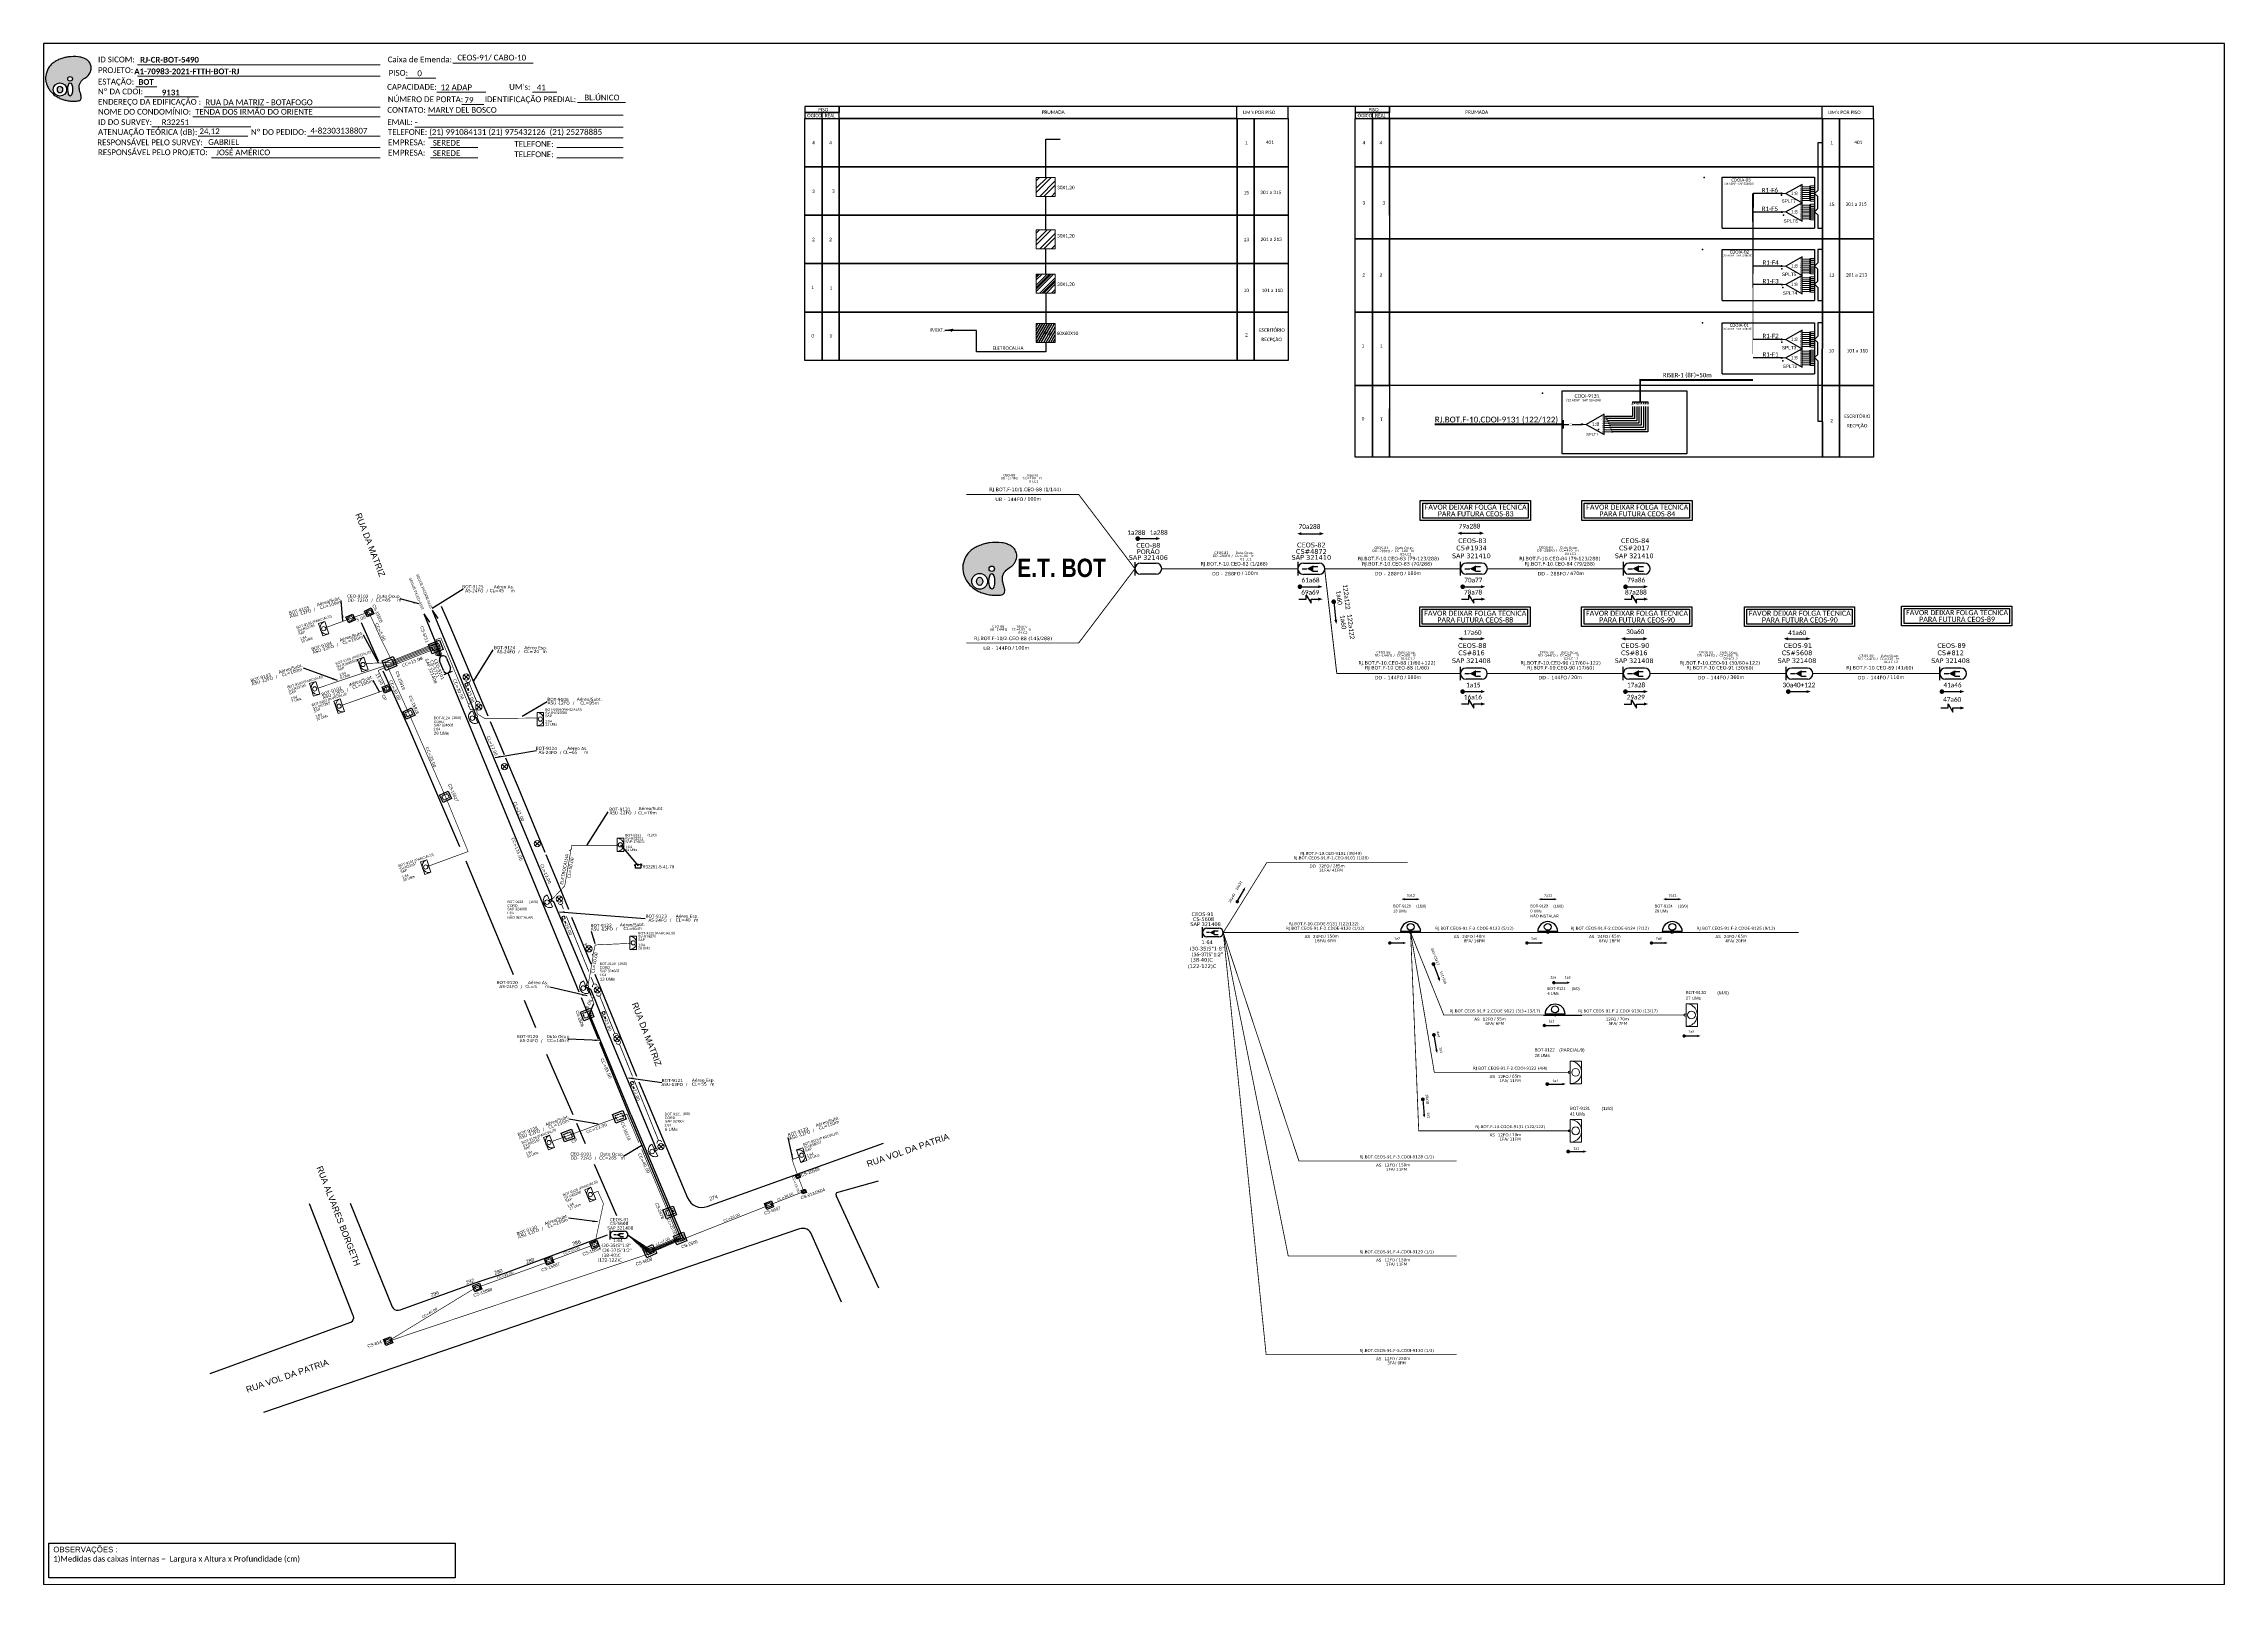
# Paper-space layout 'CDOI_9131' of a CAD drawing. Header units: metres. Extents: x 90.93 to 92.98, y 1.02 to 2.46.
# The model-space entities are those that its viewports show. They can reach past a viewport. Long polylines and large blocks are cut down to what shows.
import ezdxf
from ezdxf.enums import TextEntityAlignment as Align

# ---------------------------------------------------------------- set-up
doc = ezdxf.new("R2010")
doc.units = ezdxf.units.M
doc.linetypes.add('DYN_DIM', pattern=[0.018303, 0.005229, -0.013073])
for name, color, linetype, lineweight in [('10.4-Postes', 1, 'Continuous', 0), ("20.0-LEGENDA DOS CDO'S", 1, 'Continuous', 0), ('20.1-CDO_INTERIOR', 1, 'Continuous', 0), ('20.2-CDO_POSTE', 1, 'Continuous', 5), ('20.6-CORDOALHA_SUPORTE', 7, 'Continuous', 25), ('40.1-ETIQUETAS', 1, 'Continuous', 20), ('CORDOALHA_SUPORTE', 7, 'Continuous', 25)]:
    doc.layers.add(name, color=color, linetype=linetype, lineweight=lineweight)
for name, color, linetype in [('20.4-CEOS', 1, 'Continuous'), ('20.5-CABO AÉREO', 1, 'Continuous'), ('20.5-CEO', 1, 'Continuous'), ('CAP a instalar', 1, 'Continuous'), ('CD a instalar', 1, 'Continuous'), ('celulas gpon', 7, 'Continuous'), ('E.T.', 7, 'Continuous'), ('label_cabos', 7, 'Continuous'), ('locais', 7, 'Continuous'), ('locais legendas', 7, 'Continuous'), ('QUADRA', 7, 'Continuous'), ('Segmento de Logradouro Texto', 238, 'Continuous'), ('SETA', 7, 'Continuous'), ('Subida Lateral', 5, 'Continuous'), ('surveys', 7, 'Continuous'), ('surveys legendas', 7, 'Continuous')]:
    doc.layers.add(name, color=color, linetype=linetype)
doc.layers.add('DROP DE CLIENTE', color=140, linetype='Continuous', plot=False)
doc.styles.add('ARIAL', font='arial.ttf')
doc.styles.add('DIGICADE', font='arial.ttf')
doc.styles.add('ROMANS', font='romans.shx')
doc.styles.add('siredit', font='verdana.ttf')
doc.styles.get("Standard").update_dxf_attribs({"font": 'arial.ttf'})
doc.styles.add('SWISS BIT', font='swisscb.ttf')
doc.styles.add('WMF-Calibri0', font='calibri.ttf')
doc.styles.add('WMF-Calibri1', font='calibrib.ttf')
doc.linetypes.add('FENCELINE1', pattern='A,0.25,-0.1,[133,ltypeshp.shx,S=0.1,R=0,X=-0.1,Y=0],-0.1,1', length=1.45)
doc.linetypes.add('RESERVA', pattern='A,0.5,-0.15,["RESERVA",Standard,S=0.18,R=0,X=0,Y=-0.1],-1.3', length=1.95)
doc.dimstyles.new('CC', dxfattribs={"dimtxt": 1, "dimasz": 2, "dimexe": 0.18, "dimexo": 0.0625, "dimgap": 0.09, "dimtad": 0, "dimdec": 0, "dimrnd": 1, "dimzin": 0, "dimdsep": 46, "dimtxsty": 'siredit', "dimblk": 'NONE', "dimcen": 0, "dimse1": 1, "dimse2": 1, "dimsd1": 1, "dimsd2": 1, "dimclrt": 7, "dimadec": 0, "dimazin": 0, "dimtfac": 1, "dimtdec": 0, "dimtofl": 0, "dimtmove": 0, "dimatfit": 3, "dimfxl": 0, "dimtolj": 1, "dimtzin": 0, "dimarcsym": 0})
pattern_1 = [(45, (0, 17.0352), (-2.245064, 2.245064), []), (45, (0, 18.6227), (-2.245064, 2.245064), [])]

# ---------------------------------------------------------------- blocks, each defined once
blk = doc.blocks.new('OI')
h = blk.add_hatch(color=40)
edge = h.paths.add_edge_path()
edge.add_spline(control_points=[(4.35, -0.67), (3.92, -0.99), (3.26, -1.5), (2.81, -2.59), (2.9, -3.5), (3.06, -4.27), (3.31, -4.85), (3.37, -5.39), (3.4, -5.88), (3.2, -6.4), (2.54, -6.61), (1.65, -6.63), (0.55, -6.67), (-0.56, -6.42), (-1.61, -6.14), (-2.77, -5.61), (-3.92, -4.77), (-4.89, -3.7), (-5.34, -2.65), (-5.6, -1.94), (-5.85, -0.96), (-5.71, 0.47), (-5.1, 2.02), (-4.14, 3.02), (-3.3, 3.61), (-2.37, 4.16), (-1.36, 4.44), (-0.56, 4.7), (0.79, 4.85), (2.24, 4.97), (3.79, 4.57), (4.67, 4.21), (5.44, 3.65), (5.76, 2.99), (6.03, 2.21), (6.01, 1.46), (5.72, 0.64), (5.31, 0.08), (4.88, -0.38), (4.51, -0.55), (4.35, -0.67)], knot_values=[0, 0, 0, 0, 1.60434, 2.417191, 3.427595, 4.282808, 4.776746, 5.304182, 5.888771, 6.258406, 6.858137, 7.79129, 8.986195, 10.124242, 11.187857, 12.242908, 13.953784, 15.414161, 16.515391, 17.349188, 17.675853, 19.552021, 21.515531, 22.568638, 23.63245, 24.621084, 25.782718, 26.745347, 27.142653, 29.870543, 31.004649, 31.921532, 32.709589, 33.801391, 34.042471, 35.192333, 35.971461, 36.628871, 37.254359, 37.836911, 37.836911, 37.836911, 37.836911], degree=3, periodic=0)
h.paths.add_polyline_path([(1.13, -0.87, -1), (-0.04, -0.87, -1)], flags=16)
edge = h.paths.add_edge_path(flags=16)
edge.add_ellipse((0.56, -3.59), major_axis=(-0.02, 1.71), ratio=0.361305, start_angle=0, end_angle=360)
h.paths.add_polyline_path([(-0.36, -3.62, -1), (-3.8, -3.62, -1)], flags=16)
edge = h.paths.add_edge_path(flags=0)
edge.add_ellipse((-2.08, -3.62), major_axis=(0, 0.885), ratio=0.758294, start_angle=0, end_angle=360)
at = {"color": 40}
for centre, radius in [((-2.08, -3.62), 1.72), ((0.54, -0.87), 0.587)]:
    blk.add_circle(centre, radius, dxfattribs=at)
blk.add_ellipse((-2.08, -3.62), major_axis=(0, 0.885), ratio=0.758294, start_param=-3.141592653589792, end_param=3.141592653589792, dxfattribs=at)
blk.add_ellipse((0.56, -3.59), major_axis=(-0.02, 1.71), ratio=0.361305, dxfattribs=at)
at = {"color": 40, "start_tangent": (-0.800898, -0.598801), "end_tangent": (-0.800898, -0.598801)}
blk.add_spline([(4.35, -0.67), (3.2, -1.78), (2.9, -2.54), (2.92, -3.55), (3.12, -4.38), (3.28, -4.85), (3.37, -5.37), (3.35, -5.95), (3.2, -6.29), (2.66, -6.55), (1.73, -6.63), (0.54, -6.62), (-0.58, -6.41), (-1.6, -6.11), (-2.56, -5.67), (-3.95, -4.67), (-4.89, -3.56), (-5.37, -2.56), (-5.64, -1.78), (-5.72, -1.46), (-5.63, 0.42), (-4.84, 2.22), (-4.13, 2.99), (-3.27, 3.62), (-2.4, 4.09), (-1.3, 4.47), (-0.37, 4.72), (0.02, 4.77), (2.75, 4.8), (3.85, 4.53), (4.69, 4.16), (5.31, 3.68), (5.85, 2.73), (5.93, 2.5), (5.94, 1.35), (5.67, 0.62), (5.29, 0.08), (4.84, -0.36), (4.35, -0.67)], degree=3, dxfattribs=at)
blk = doc.blocks.new('SPLITTER_')
blk.add_point((0, 0))
at = {"style": 'ARIAL', "flags": 4}
blk.add_attdef('SPLT', (0, -3.26), '', height=1.5, dxfattribs=at)
blk = doc.blocks.new('A$C415C251F')
at = {"color": 3}
blk.add_point((0, 0), dxfattribs=at)
blk = doc.blocks.new('LEG_CDOIA8_C-SPLT_ESQ')
at = {"color": 3, "extrusion": (0, 0, -1), "xscale": -1, "zscale": -1}
blk.add_blockref('A$C415C251F', (0, 0), dxfattribs=at)
at = {"style": 'ARIAL', "flags": 4}
blk.add_attdef('SPLITAGEM', text='', height=1.5, dxfattribs=at).set_placement((18.6, -12.6), align=Align.CENTER)
at = {"color": 1, "style": 'WMF-Calibri0', "flags": 4}
blk.add_attdef('MODELO', text='', height=1.5, dxfattribs=at).set_placement((22.5, -4.5), align=Align.CENTER)
blk.add_attdef('CDO', (21.4, -2.6), '', height=2, dxfattribs=at)
blk = doc.blocks.new('SPLT_1-8_SC-APC')
at = {"color": 1, "lineweight": 0}
blk.add_lwpolyline([(-17, -7.5), (-19.3, -7.5)], dxfattribs=at)
at = {"color": 1}
blk.add_lwpolyline([(-7.4, -2.1), (-17, -7.5), (-7.4, -13), (-7.4, -2.1)], dxfattribs=at)
at = {"color": 3, "lineweight": 0}
for points in [[(-3, -3.5), (-7.4, -3.5)], [(-7.4, -4.7), (-3, -4.7)], [(-7.4, -5.8), (-3, -5.8)], [(-7.4, -7), (-3, -7)], [(-7.4, -8.1), (-3, -8.1)], [(-7.4, -9.3), (-3, -9.3)], [(-7.4, -10.4), (-3, -10.4)], [(-7.4, -11.6), (-3, -11.6)], [(-2.4, -3), (-2.4, -4)], [(-2.4, -3), (0, -3)], [(-2.4, -4), (0, -4)], [(-2.4, -4.2), (-2.4, -5.2)], [(-2.4, -4.2), (0, -4.2)], [(-2.4, -5.2), (0, -5.2)], [(-2.4, -5.3), (-2.4, -6.3)], [(-2.4, -5.3), (0, -5.3)], [(-2.4, -6.3), (0, -6.3)], [(-2.4, -6.5), (-2.4, -7.5)], [(-2.4, -6.5), (0, -6.5)], [(-2.4, -7.5), (0, -7.5)], [(-2.4, -7.6), (-2.4, -8.6)], [(-2.4, -7.6), (0, -7.6)], [(-2.4, -8.6), (0, -8.6)], [(-2.4, -8.8), (-2.4, -9.8)], [(-2.4, -8.8), (0, -8.8)], [(-2.4, -9.8), (0, -9.8)], [(-2.4, -9.9), (-2.4, -10.9)], [(-2.4, -9.9), (0, -9.9)], [(-2.4, -10.9), (0, -10.9)], [(-2.4, -11.1), (-2.4, -12.1)], [(-2.4, -11.1), (0, -11.1)], [(-2.4, -12.1), (0, -12.1)]]:
    blk.add_lwpolyline(points, dxfattribs=at)
for points in [[(-3, -3.2), (-2.4, -3.2), (-2.4, -3.8), (-3, -3.8)], [(-3, -4.4), (-2.4, -4.4), (-2.4, -5), (-3, -5)], [(-3, -5.5), (-2.4, -5.5), (-2.4, -6.1), (-3, -6.1)], [(-3, -6.7), (-2.4, -6.7), (-2.4, -7.3), (-3, -7.3)], [(-3, -7.8), (-2.4, -7.8), (-2.4, -8.4), (-3, -8.4)], [(-3, -9), (-2.4, -9), (-2.4, -9.6), (-3, -9.6)], [(-3, -10.1), (-2.4, -10.1), (-2.4, -10.7), (-3, -10.7)], [(-3, -11.3), (-2.4, -11.3), (-2.4, -11.9), (-3, -11.9)]]:
    blk.add_lwpolyline(points, close=True, dxfattribs=at)
at = {"color": 1, "style": 'ARIAL'}
for s, height, p in [('1:8', 2, (-13.9, -8.4)), ('S1', 0.75, (-8.7, -3.8)), ('S2', 0.75, (-8.7, -5)), ('S3', 0.75, (-8.7, -6.2)), ('S4', 0.75, (-8.7, -7.4)), ('S5', 0.75, (-8.7, -8.6)), ('S6', 0.75, (-8.7, -9.7)), ('S7', 0.75, (-8.7, -10.8)), ('S8', 0.75, (-8.7, -11.9))]:
    blk.add_text(s, height=height, dxfattribs=at).set_placement(p)
blk = doc.blocks.new('_None')
blk = doc.blocks.new('ETIQUETA_RS5F')
at = {"layer": '40.1-ETIQUETAS', "color": 0, "style": 'siredit'}
blk.add_text('/', height=1.5, dxfattribs=at).set_placement((1.55, -1.95), align=Align.MIDDLE_RIGHT)
for tag, p in [('ETIQUETA_R_SECUNDARIA', (1.18, 2.1)), ('ETIQUETA_R_PRIMARIA', (1.18, 4.1)), ('F_ATIVAS/F_MORTAS', (1.11, -4.24))]:
    blk.add_attdef(tag, text='', height=1.5, dxfattribs=at).set_placement(p, align=Align.MIDDLE_CENTER)
for tag, p in [('TIPO_CABO', (-6.62, -2.12)), ('CAP_CABO', (0.37, -2.09))]:
    blk.add_attdef(tag, text='', height=1.5, dxfattribs=at).set_placement(p, align=Align.MIDDLE_RIGHT)
for tag, p in [('FUSÃO_1', (0.82, -8.39)), ('FUSÃO_2', (0.82, -10.6)), ('FUSÃO_3', (0.82, -12.93)), ('FUSÃO_4', (0.82, -15.14)), ('FUSÃO_5', (0.82, -17.16))]:
    blk.add_attdef(tag, text='', height=1.5, dxfattribs=at).set_placement(p, align=Align.CENTER)
blk.add_attdef('METROS', text='', height=1.5, dxfattribs=at).set_placement((2.11, -1.95), align=Align.MIDDLE_LEFT)
blk = doc.blocks.new('Inst CB DT OCUP CFOA-SM-DD-S-288-TS')
at = {"layer": 'label_cabos', "color": 0, "style": 'siredit'}
for tag, flags, p in [('ID_ATIVIDADE', 3, (1.31, 2.67)), ('FATOR', 1, (11.56, 2.55))]:
    blk.add_attdef(tag, text='', height=1, rotation=359.69001, dxfattribs=dict(at, flags=flags)).set_placement(p, align=Align.MIDDLE_CENTER)
for tag, p in [('TIPO_CABO', (1.11, 0)), ('DESTINO_CABO', (3.13, 1.26)), ('CABO', (4.69, -0.05)), ('/', (7.71, -0.05)), ('LANCE', (10.41, 0.02)), ('TIPO_CABO', (13.11, 1.24)), ('UND', (16.46, 0)), ('FID', (13.65, -1.41))]:
    blk.add_attdef(tag, text='', height=1, rotation=359.69001, dxfattribs=at).set_placement(p, align=Align.MIDDLE_CENTER)
blk.add_attdef('QTDE', (11.93, -0.45), '', height=1, rotation=359.69001, dxfattribs=at)
blk = doc.blocks.new('Inst CB DT OCUP CFOA-SM-DD-S-144')
at = {"layer": 'label_cabos', "color": 0, "style": 'siredit'}
for tag, flags, p in [('ID_ATIVIDADE', 3, (1.31, 2.67)), ('FATOR', 1, (11.56, 2.55))]:
    blk.add_attdef(tag, text='', height=1, rotation=359.69001, dxfattribs=dict(at, flags=flags)).set_placement(p, align=Align.MIDDLE_CENTER)
for tag, p in [('TIPO_CABO', (1.11, 0)), ('DESTINO_CABO', (3.13, 1.26)), ('CABO', (4.69, -0.05)), ('/', (7.71, -0.05)), ('LANCE', (10.41, 0.02)), ('TIPO_CABO', (13.11, 1.24)), ('UND', (16.46, 0)), ('FID', (13.65, -1.41))]:
    blk.add_attdef(tag, text='', height=1, rotation=359.69001, dxfattribs=at).set_placement(p, align=Align.MIDDLE_CENTER)
blk.add_attdef('QTDE', (11.93, -0.45), '', height=1, rotation=359.69001, dxfattribs=at)
blk = doc.blocks.new('Inst CB INT CFOI-SM-UB-144')
at = {"layer": 'label_cabos', "color": 0, "style": 'siredit'}
for tag, flags, p in [('ID_ATIVIDADE', 3, (1.31, 2.67)), ('/', 2, (7.71, -0.05)), ('FATOR', 1, (11.56, 2.55))]:
    blk.add_attdef(tag, text='', height=1, rotation=359.69001, dxfattribs=dict(at, flags=flags)).set_placement(p, align=Align.MIDDLE_CENTER)
for tag, p in [('TIPO_CABO', (1.11, 0)), ('DESTINO_CABO', (3.13, 1.26)), ('CABO', (4.69, -0.05)), ('LANCE', (10.41, 0.02)), ('TIPO_CABO', (13.11, 1.24)), ('UND', (16.46, 0)), ('FID', (13.65, -1.41))]:
    blk.add_attdef(tag, text='', height=1, rotation=359.69001, dxfattribs=at).set_placement(p, align=Align.MIDDLE_CENTER)
blk.add_attdef('QTDE', (11.93, -0.45), '', height=1, rotation=359.69001, dxfattribs=at)

msp = doc.modelspace()

# ---------------------------------------------------------------- hatches: boundary and pattern name
h = msp.add_hatch()
h.set_pattern_fill('STEEL', color=1, style=0)
h.set_pattern_definition([(45, (0, 37.2927), (-2.245064, 2.245064), []), (45, (0, 38.8802), (-2.245064, 2.245064), [])])
h.paths.add_polyline_path([(390.46, 542.95), (383.15, 542.95), (383.15, 535.64), (390.46, 535.64)])
h = msp.add_hatch(color=3)
h.dxf.hatch_style = 1
edge = h.paths.add_edge_path()
edge.add_arc((670.54, 536.77), 0.221, 0, 360)
h = msp.add_hatch(color=3)
h.dxf.hatch_style = 1
edge = h.paths.add_edge_path()
edge.add_arc((670.66, 529.62), 0.221, 0, 360)
h = msp.add_hatch()
h.set_pattern_fill('STEEL', color=1, style=0)
h.set_pattern_definition(pattern_1)
h.paths.add_polyline_path([(390.46, 522.7), (383.15, 522.7), (383.15, 515.39), (390.46, 515.39)])
h = msp.add_hatch()
h.set_pattern_fill('STEEL', color=1, style=0)
h.set_pattern_definition([(45, (0, 0), (-2.245064, 2.245064), []), (45, (0, 1.5875), (-2.245064, 2.245064), [])])
h.paths.add_polyline_path([(390.46, 505.66), (383.15, 505.66), (383.15, 498.35), (390.46, 498.35)])
h = msp.add_hatch()
h.set_pattern_fill('STEEL', color=1, style=0)
h.set_pattern_definition(pattern_1)
h.paths.add_polyline_path([(390.46, 505.66), (383.15, 505.66), (383.15, 498.35), (390.46, 498.35)])
h = msp.add_hatch(color=3)
h.dxf.hatch_style = 1
edge = h.paths.add_edge_path()
edge.add_arc((670.54, 508.8), 0.221, 0, 360)
h = msp.add_hatch(color=3)
h.dxf.hatch_style = 1
edge = h.paths.add_edge_path()
edge.add_arc((670.66, 501.65), 0.221, 0, 360)
at = {"linetype": 'Continuous'}
h = msp.add_hatch(dxfattribs=at)
h.set_pattern_fill('ANSI31', color=1, scale=0.25, angle=15, style=0)
h.set_pattern_definition([(60, (133.04934, 72.90356), (-0.6874077, 0.396875), [])])
h.paths.add_polyline_path([(383.15, 479.28), (390.46, 479.28), (390.46, 486.59), (383.15, 486.59)])
h.paths.add_polyline_path([(385.56, 481.94), (389.43, 481.94), (389.43, 483.91), (385.56, 483.91)], flags=24)
h.paths.add_polyline_path([(390.41, 481.66), (402.72, 481.66), (402.72, 483.69), (390.41, 483.69)], flags=9)
h = msp.add_hatch(color=3)
h.dxf.hatch_style = 1
edge = h.paths.add_edge_path()
edge.add_arc((670.54, 480.52), 0.221, 0, 360)
h = msp.add_hatch(color=3)
h.dxf.hatch_style = 1
edge = h.paths.add_edge_path()
edge.add_arc((670.66, 473.37), 0.221, 0, 360)
h = msp.add_hatch(color=3)
h.dxf.hatch_style = 1
edge = h.paths.add_edge_path()
edge.add_arc((593.57, 447.77), 0.233, 0, 360)
h = msp.add_hatch(color=3)
h.dxf.hatch_style = 1
edge = h.paths.add_edge_path()
edge.add_arc((593.57, 447.77), 0.186, 0, 360)
h = msp.add_hatch(color=3)
h.dxf.hatch_style = 1
edge = h.paths.add_edge_path()
edge.add_arc((602.83, 450.7), 0.176, 0, 360)
h = msp.add_hatch(color=3)
h.dxf.hatch_style = 1
edge = h.paths.add_edge_path()
edge.add_arc((603.2, 449.86), 0.176, 0, 360)
h = msp.add_hatch(color=3)
h.dxf.hatch_style = 1
edge = h.paths.add_edge_path()
edge.add_arc((603.56, 449.03), 0.176, 0, 360)
h = msp.add_hatch(color=3)
h.dxf.hatch_style = 1
edge = h.paths.add_edge_path()
edge.add_arc((603.92, 448.19), 0.176, 0, 360)
h = msp.add_hatch(color=3)
h.dxf.hatch_style = 1
edge = h.paths.add_edge_path()
edge.add_arc((604.29, 447.35), 0.176, 0, 360)
h = msp.add_hatch(color=3)
h.dxf.hatch_style = 1
edge = h.paths.add_edge_path()
edge.add_arc((604.65, 446.52), 0.176, 0, 360)
h = msp.add_hatch(color=3)
h.dxf.hatch_style = 1
edge = h.paths.add_edge_path()
edge.add_arc((605.01, 445.68), 0.176, 0, 360)
h = msp.add_hatch(color=3)
h.dxf.hatch_style = 1
edge = h.paths.add_edge_path()
edge.add_arc((605.31, 444.88), 0.176, 0, 360)

# ---------------------------------------------------------------- linework, layer by layer
for p, q in [((300.51, 547.01), (300.51, 565.66)), ((300.51, 565.66), (460.56, 565.66)), ((300.51, 565.66), (307.1, 565.66)), ((460.56, 565.66), (307.1, 565.66)), ((307.1, 565.66), (307.1, 547.01)), ((307.1, 547.01), (307.1, 565.66)), ((307.1, 565.66), (383.83, 565.66)), ((307.1, 565.66), (420.43, 565.66)), ((389.88, 565.66), (460.56, 565.66)), ((480.33, 570.34), (460.55, 570.34)), ((460.56, 565.66), (460.56, 547.01)), ((480.33, 565.66), (480.33, 570.34)), ((506.16, 565.66), (583.77, 565.66)), ((506.16, 565.66), (686.28, 565.66)), ((506.16, 565.66), (547.17, 565.66)), ((686.28, 565.66), (512.75, 565.66)), ((512.75, 547.01), (512.75, 565.66)), ((512.75, 565.66), (519.34, 565.66)), ((519.34, 547.01), (519.34, 565.66)), ((519.34, 565.66), (519.34, 547.01)), ((553.22, 565.66), (686.28, 565.66)), ((706.06, 570.34), (686.28, 570.34)), ((686.28, 565.66), (686.29, 565.66)), ((686.29, 565.66), (686.29, 547.01)), ((706.06, 565.66), (706.06, 570.34)), ((307.1, 547.01), (300.51, 547.01)), ((300.51, 547.01), (307.1, 547.01)), ((300.51, 528.36), (300.51, 547.01)), ((460.56, 547.01), (307.1, 547.01)), ((307.1, 547.01), (307.1, 528.36)), ((307.1, 547.01), (460.56, 547.01)), ((307.1, 528.36), (307.1, 547.01)), ((460.56, 547.01), (460.56, 528.36)), ((686.28, 547.01), (506.16, 547.01)), ((506.16, 547.01), (686.28, 547.01)), ((519.34, 547.01), (512.75, 547.01)), ((512.75, 547.01), (519.34, 547.01)), ((512.75, 528.36), (512.75, 547.01)), ((519.34, 528.36), (519.34, 547.01)), ((519.34, 547.01), (519.34, 528.36)), ((686.29, 547.01), (686.29, 519.34)), ((307.1, 528.36), (300.51, 528.36)), ((300.51, 528.36), (307.1, 528.36)), ((300.51, 509.72), (300.51, 528.36)), ((460.56, 528.36), (307.1, 528.36)), ((307.1, 528.36), (307.1, 509.72)), ((307.1, 528.36), (460.56, 528.36)), ((307.1, 509.72), (307.1, 528.36)), ((460.56, 528.36), (460.56, 509.72)), ((512.75, 491.07), (512.75, 528.36)), ((686.28, 519.34), (506.16, 519.34)), ((519.34, 519.34), (512.75, 519.34)), ((512.75, 519.34), (519.34, 519.34)), ((519.34, 519.34), (686.28, 519.34)), ((519.34, 491.07), (519.34, 519.34)), ((519.34, 519.34), (519.34, 491.07)), ((686.29, 519.34), (686.29, 491.07)), ((307.1, 509.72), (300.51, 509.72)), ((300.51, 509.72), (307.1, 509.72)), ((300.51, 491.07), (300.51, 509.72)), ((460.56, 509.72), (307.1, 509.72)), ((307.1, 509.72), (307.1, 491.07)), ((307.1, 509.72), (460.56, 509.72)), ((307.1, 491.07), (307.1, 509.72)), ((460.56, 509.72), (460.56, 491.07)), ((307.1, 491.07), (300.51, 491.07)), ((300.51, 491.07), (307.1, 491.07)), ((300.51, 472.43), (300.51, 491.07)), ((460.56, 491.07), (307.1, 491.07)), ((307.1, 491.07), (307.1, 472.43)), ((307.1, 491.07), (460.56, 491.07)), ((307.1, 472.43), (307.1, 491.07)), ((460.56, 491.07), (460.56, 472.43)), ((686.28, 491.07), (506.16, 491.07)), ((506.16, 491.07), (686.28, 491.07)), ((519.34, 491.07), (512.75, 491.07)), ((512.75, 491.07), (519.34, 491.07)), ((512.75, 462.8), (512.75, 491.07)), ((519.34, 462.8), (519.34, 491.07)), ((519.34, 491.07), (519.34, 462.8)), ((686.29, 491.07), (686.28, 462.8)), ((307.1, 472.43), (300.51, 472.43)), ((460.56, 472.43), (307.1, 472.43)), ((519.34, 462.8), (512.75, 462.8)), ((512.75, 462.8), (519.34, 462.8)), ((512.75, 435.13), (512.75, 462.8)), ((519.34, 462.8), (519.34, 435.13)), ((686.28, 462.8), (686.29, 435.13)), ((519.34, 435.13), (519.34, 453.78)), ((686.28, 435.13), (506.16, 435.13)), ((519.34, 435.13), (512.75, 435.13))]:
    msp.add_line(p, q)
at = {"color": 3}
for p, q in [((586.34, 447.77), (588.56, 447.77)), ((589.83, 447.77), (593.75, 447.77))]:
    msp.add_line(p, q, dxfattribs=at)
at = {"color": 8}
msp.add_line((584.25, 252.2, 0.01), (576.55, 252.2, 0.01), dxfattribs=at)
at = {"color": 7}
msp.add_lwpolyline([(0.35, 0.54), (841.35, 0.54), (841.35, 594.54), (0.35, 594.54)], close=True, dxfattribs=at)
at = {"lineweight": 0}
for points in [[(36.57, 586.42), (130.07, 586.42)], [(36.57, 581.95), (130.07, 581.95)], [(139.98, 581.26), (151.65, 581.26)], [(158.18, 587.03), (189.12, 587.03)], [(35.93, 577.85), (44, 577.85)], [(151.96, 575.83), (170.9, 575.83)], [(57.87, 566.26), (130.07, 566.26)], [(62.06, 570.09), (130.07, 570.09)], [(148.49, 566.97), (223.84, 566.97)], [(42.06, 562.49), (80.28, 562.49)], [(143.52, 562.28), (223.84, 562.28)], [(148.79, 558.29), (223.84, 558.29)]]:
    msp.add_lwpolyline(points, dxfattribs=at)
at = {"color": 7, "lineweight": 0}
for points in [[(39.21, 574.08), (60.1, 574.08)], [(188.81, 575.83), (198.25, 575.83)], [(161.58, 571.06), (170.13, 571.06)], [(206.28, 571.86), (224.78, 571.86)], [(59.95, 558.84), (79.04, 558.84)], [(102.08, 558.84), (130.1, 558.84)], [(62.06, 554.46), (130.07, 554.46)], [(65.13, 550.48), (130.07, 550.48)], [(149.54, 554.46), (167.75, 554.46)], [(149.54, 550.48), (167.75, 550.48)], [(198.28, 554.46), (223.84, 554.46)], [(198.28, 550.48), (223.84, 550.48)], [(602.83, 450.7), (602.2, 450.7)], [(602.2, 449.86), (603.2, 449.86)], [(602.2, 449.03), (603.56, 449.03)], [(602.2, 448.19), (603.92, 448.19)], [(602.2, 447.35), (604.29, 447.35)], [(602.2, 446.52), (604.47, 446.52)], [(602.2, 445.68), (605.01, 445.68)], [(602.2, 444.84), (605.37, 444.84)]]:
    msp.add_lwpolyline(points, dxfattribs=at)
at = {"color": 0}
for points in [[(293.92, 568), (307.1, 568), (307.1, 570.34), (293.92, 570.34)], [(293.92, 565.66), (307.1, 565.66), (307.1, 568), (293.92, 568)], [(506.16, 568), (519.34, 568), (519.34, 570.34), (506.16, 570.34)], [(506.16, 565.66), (519.34, 565.66), (519.34, 568), (506.16, 568)], [(2.35, 16.39), (159.1, 16.39), (159.1, 3.04), (2.35, 3.04)]]:
    msp.add_lwpolyline(points, close=True, dxfattribs=at)
for points in [[(293.92, 565.66), (300.51, 565.66), (300.51, 547.01), (293.92, 547.01)], [(460.56, 565.66), (467.15, 565.66), (467.15, 547.01), (460.56, 547.01)], [(467.15, 565.66), (480.33, 565.66), (480.33, 547.01), (467.15, 547.01)], [(506.16, 565.66), (512.75, 565.66), (512.75, 547.01), (506.16, 547.01)], [(686.29, 565.66), (692.88, 565.66), (692.88, 547.01), (686.29, 547.01)], [(692.88, 565.66), (706.06, 565.66), (706.06, 547.01), (692.88, 547.01)], [(293.92, 547.01), (300.51, 547.01), (300.51, 528.36), (293.92, 528.36)], [(460.56, 547.01), (467.15, 547.01), (467.15, 528.36), (460.56, 528.36)], [(467.15, 547.01), (480.33, 547.01), (480.33, 528.36), (467.15, 528.36)], [(506.16, 547.01), (512.75, 547.01), (512.75, 519.34), (506.16, 519.34)], [(686.29, 547.01), (692.88, 547.01), (692.88, 519.34), (686.29, 519.34)], [(692.88, 547.01), (706.06, 547.01), (706.06, 519.34), (692.88, 519.34)], [(293.92, 528.36), (300.51, 528.36), (300.51, 509.72), (293.92, 509.72)], [(460.56, 528.36), (467.15, 528.36), (467.15, 509.72), (460.56, 509.72)], [(467.15, 528.36), (480.33, 528.36), (480.33, 509.72), (467.15, 509.72)], [(506.16, 519.34), (512.75, 519.34), (512.75, 491.07), (506.16, 491.07)], [(686.29, 519.34), (692.88, 519.34), (692.88, 491.07), (686.29, 491.07)], [(692.88, 519.34), (706.06, 519.34), (706.06, 491.07), (692.88, 491.07)], [(293.92, 509.72), (300.51, 509.72), (300.51, 491.07), (293.92, 491.07)], [(460.56, 509.72), (467.15, 509.72), (467.15, 491.07), (460.56, 491.07)], [(467.15, 509.72), (480.33, 509.72), (480.33, 491.07), (467.15, 491.07)], [(293.92, 491.07), (300.51, 491.07), (300.51, 472.43), (293.92, 472.43)], [(460.56, 491.07), (467.15, 491.07), (467.15, 472.43), (460.56, 472.43)], [(467.15, 491.07), (480.33, 491.07), (480.33, 472.43), (467.15, 472.43)], [(506.16, 491.07), (512.75, 491.07), (512.75, 462.8), (506.16, 462.8)], [(686.29, 491.07), (692.88, 491.07), (692.88, 462.8), (686.28, 462.8)], [(692.88, 491.07), (706.06, 491.07), (706.06, 462.8), (692.88, 462.8)], [(506.16, 462.8), (512.75, 462.8), (512.75, 435.13), (506.16, 435.13)], [(686.28, 462.8), (692.88, 462.8), (692.88, 435.13), (686.29, 435.13)], [(692.88, 462.8), (706.06, 462.8), (706.06, 435.13), (692.88, 435.13)]]:
    msp.add_lwpolyline(points, close=True)
for points in [[(300.51, 565.66), (300.51, 568)], [(307.1, 570.34), (307.1, 568)], [(460.55, 570.34), (307.1, 570.34)], [(460.55, 565.66), (460.55, 570.34)], [(506.16, 570.34), (480.33, 570.34)], [(686.28, 570.34), (506.16, 570.34)], [(512.75, 565.66), (512.75, 568)], [(519.34, 570.34), (519.34, 568)], [(686.28, 565.66), (686.28, 570.34)], [(519.34, 547.01), (519.34, 519.34)], [(686.28, 462.8), (512.75, 462.8)], [(146.91, 374.78), (149.1, 371.56)], [(150.17, 376.12), (152.37, 372.9)]]:
    msp.add_lwpolyline(points)
at = {"color": 3}
for points in [[(386.81, 542.95), (386.81, 557.71)], [(386.81, 557.71), (392.39, 557.71)], [(686.29, 556.33), (684.56, 556.33), (684.56, 537.96), (683.31, 536.76), (684.56, 535.55)], [(386.81, 522.7), (386.81, 535.64)], [(684.56, 530.96), (683.31, 529.75), (684.56, 528.54)], [(684.56, 530.96), (684.56, 535.55)], [(684.56, 535.55), (684.56, 535.55)], [(386.81, 505.66), (386.81, 515.39)], [(686.29, 515.12), (684.56, 515.12), (684.56, 509.99), (683.31, 508.79), (684.56, 507.58)], [(684.56, 502.99), (684.56, 507.58)], [(684.56, 502.99), (684.56, 507.58)], [(386.81, 498.35), (386.81, 486.59)], [(684.56, 502.99), (683.31, 501.78), (684.56, 500.57)], [(686.29, 486.85), (684.56, 486.85), (684.56, 481.72), (683.31, 480.52), (684.56, 479.31)], [(684.56, 474.71), (683.31, 473.51), (684.56, 472.3)], [(684.56, 474.71), (684.56, 479.31)]]:
    msp.add_lwpolyline(points, dxfattribs=at)
at = {"color": 1, "lineweight": 0}
for points in [[(383.15, 542.95), (390.46, 542.95), (390.46, 535.64), (383.15, 535.64)], [(383.15, 522.7), (390.46, 522.7), (390.46, 515.39), (383.15, 515.39)], [(383.15, 505.66), (390.46, 505.66), (390.46, 498.35), (383.15, 498.35)], [(383.15, 486.59), (390.46, 486.59), (390.46, 479.28), (383.15, 479.28)]]:
    msp.add_lwpolyline(points, close=True, dxfattribs=at)
at = {"color": 1}
for points in [[(647.61, 523.44), (647.61, 543.09), (683.31, 543.09)], [(683.31, 543.09), (683.31, 523.44)], [(647.61, 523.44), (683.31, 523.44)], [(647.61, 495.47), (647.61, 515.12), (683.31, 515.12)], [(683.31, 515.12), (683.31, 495.47)], [(647.61, 495.47), (683.31, 495.47)], [(386.81, 479.28), (386.81, 475.77), (360.04, 475.77), (360.04, 484), (347.83, 484), (350.99, 484.46), (350.14, 483.61)], [(647.61, 467.2), (647.61, 486.85), (683.31, 486.85)], [(683.31, 486.85), (683.31, 467.2)], [(647.61, 467.2), (683.31, 467.2)], [(586.34, 449.36), (586.34, 446.23)], [(602.2, 451.72), (595.18, 447.77), (602.2, 443.82), (602.2, 451.72)]]:
    msp.add_lwpolyline(points, dxfattribs=at)
at = {"color": 5}
msp.add_lwpolyline([(616.01, 456.46, 0.726, 0.726, 0), (616.01, 464.85, 0.726, 0.726, 0), (659.53, 464.85, 0, 0.726, 0), (659.53, 536.89, 0.726, 0.726, 0)], format="xyseb", dxfattribs=at)
for points in [[(670.95, 536.71), (659.57, 536.71)], [(670.95, 529.59), (659.57, 529.59)], [(670.95, 508.74), (659.57, 508.74)], [(670.95, 501.62), (659.57, 501.62)], [(670.95, 480.47), (659.57, 480.47)], [(670.95, 473.35), (659.57, 473.35)], [(613.01, 454.63), (613.01, 450.84), (602.95, 450.84)], [(613.87, 454.64), (613.87, 449.98), (603.33, 449.98)], [(614.72, 454.65), (614.72, 449.12), (603.71, 449.12)], [(615.58, 454.65), (615.58, 448.27), (604.08, 448.27)], [(616.44, 454.64), (616.44, 447.41), (604.45, 447.41)], [(617.29, 454.65), (617.29, 446.55), (604.82, 446.55)], [(613.01, 456.46), (613.01, 455.8)], [(613.01, 456.46), (619, 456.46)], [(613.87, 456.46), (613.87, 455.81)], [(614.72, 456.46), (614.72, 455.82)], [(615.58, 456.46), (615.58, 455.82)], [(616.44, 456.46), (616.44, 455.81)], [(617.29, 456.46), (617.29, 455.83)], [(618.15, 456.46), (618.15, 455.83)], [(619, 456.46), (619, 455.83)]]:
    msp.add_lwpolyline(points, dxfattribs=at)
at = {"color": 3, "linetype": 'Continuous'}
for points in [[(684.56, 528.54), (684.56, 523.44), (686.29, 523.44)], [(684.56, 500.57), (684.56, 495.47), (686.29, 495.47)], [(684.56, 472.3), (684.56, 448.97), (686.28, 448.97)]]:
    msp.add_lwpolyline(points, dxfattribs=at)
at = {"color": 1}
msp.add_lwpolyline([(585.91, 460.63), (634.08, 460.63), (634.08, 436.42), (585.91, 436.42)], close=True, dxfattribs=at)
at = {"color": 252, "linetype": 'RESERVA'}
for points in [[(619, 454.66), (619, 444.84), (605.14, 444.84)], [(618.15, 454.66), (618.15, 445.7), (605.19, 445.7)]]:
    msp.add_lwpolyline(points, dxfattribs=at)
at = {"color": 1, "const_width": 0.726}
msp.add_lwpolyline([(586.34, 447.8), (536.79, 447.8)], dxfattribs=at)
at = {"color": 1, "lineweight": 0}
msp.add_lwpolyline([(595.18, 447.77), (593.57, 447.77)], dxfattribs=at)
at = {"color": 3, "ltscale": 9e-07}
for points in [[(531.22, 418.37), (573.73, 418.37), (573.73, 410.71), (531.22, 410.71)], [(532.17, 417.43), (572.78, 417.43), (572.78, 411.65), (532.17, 411.65)], [(593.53, 418.37), (636.04, 418.37), (636.04, 410.71), (593.53, 410.71)], [(594.47, 417.43), (635.09, 417.43), (635.09, 411.65), (594.47, 411.65)], [(531.07, 377.46), (573.58, 377.46), (573.58, 369.8), (531.07, 369.8)], [(532.02, 376.52), (572.64, 376.52), (572.64, 370.75), (532.02, 370.75)], [(593.44, 377.46), (635.95, 377.46), (635.95, 369.8), (593.44, 369.8)], [(594.38, 376.52), (635, 376.52), (635, 370.75), (594.38, 370.75)], [(656.22, 377.46), (698.73, 377.46), (698.73, 369.8), (656.22, 369.8)], [(657.17, 376.52), (697.79, 376.52), (697.79, 370.75), (657.17, 370.75)], [(716.87, 377.72), (759.38, 377.72), (759.38, 370.05), (716.87, 370.05)], [(717.82, 376.77), (758.43, 376.77), (758.43, 371), (717.82, 371)]]:
    msp.add_lwpolyline(points, close=True, dxfattribs=at)
at = {"color": 0, "const_width": 0.891}
for points in [[(421.83, 403.72, 1), (422.72, 403.72, 1)], [(484.37, 385.15, 1), (485.26, 385.15, 1)], [(497.79, 379.82, 1), (497.89, 378.93, 1)], [(547.16, 385.15, 1), (548.05, 385.15, 1)], [(609.94, 385.15, 1), (610.83, 385.15, 1)], [(547.12, 344.73, 1), (548.01, 344.73, 1)], [(609.91, 344.73, 1), (610.8, 344.73, 1)], [(672.69, 344.73, 1), (673.58, 344.73, 1)]]:
    msp.add_lwpolyline(points, format="xyb", close=True, dxfattribs=at)
at = {"color": 0}
for points in [[(487.21, 380.38), (487.21, 381.96), (489.09, 378.81), (489.09, 380.38)], [(549.99, 380.38), (549.99, 381.96), (551.87, 378.81), (551.87, 380.38)], [(612.77, 380.38), (612.77, 381.96), (614.66, 378.81), (614.66, 380.38)], [(549.95, 339.96), (549.95, 341.53), (551.84, 338.38), (551.84, 339.96)], [(612.74, 339.95), (612.74, 341.53), (614.62, 338.38), (614.62, 339.95)]]:
    msp.add_lwpolyline(points, dxfattribs=at)
at = {"color": 7, "const_width": 0.891}
msp.add_lwpolyline([(731.93, 344.73, 1), (732.82, 344.73, 1)], format="xyb", close=True, dxfattribs=at)
at = {"color": 7}
msp.add_lwpolyline([(734.76, 338.42), (734.76, 339.99), (736.64, 336.84), (736.64, 338.42)], dxfattribs=at)
at = {"elevation": 0.01}
for points in [[(460.5, 263.47, 0.648, 0.648, 1), (460.82, 264.04, 0.648, 0.648, 1)], [(519.16, 247.82, 0.648, 0.648, 1), (519.8, 247.82, 0.648, 0.648, 1)], [(572.05, 247.82, 0.648, 0.648, 1), (572.7, 247.82, 0.648, 0.648, 1)]]:
    msp.add_lwpolyline(points, format="xyseb", close=True, dxfattribs=at)
at = {"color": 7, "elevation": 0.01}
for points in [[(620.06, 247.82, 0.648, 0.648, 1), (620.71, 247.82, 0.648, 0.648, 1)], [(620.06, 247.82, 0.648, 0.648, 1), (620.71, 247.82, 0.648, 0.648, 1)], [(578.71, 216.01, 0.648, 0.648, 1), (579.36, 216.01, 0.648, 0.648, 1)]]:
    msp.add_lwpolyline(points, format="xyseb", close=True, dxfattribs=at)
at = {"const_width": 0.731, "elevation": 0.01}
for points in [[(536.19, 240.03, 1), (536.44, 239.35, 1)], [(536.44, 212.73, 1), (536.56, 212.01, 1)], [(579.84, 193.43, 1), (580.57, 193.43, 1)], [(587.92, 167.41, 1), (588.65, 167.41, 1)]]:
    msp.add_lwpolyline(points, format="xyb", close=True, dxfattribs=at)
msp.add_lwpolyline([(582.39, 232.52, 0.65, 0.65, 1), (583.04, 232.52, 0.65, 0.65, 1)], format="xyseb", close=True)
at = {"elevation": 0.01}
msp.add_lwpolyline([(578.75, 220.04), (593.52, 220.04)], dxfattribs=at)
at = {"color": 7}
msp.add_lwpolyline([(632.66, 211.98, 0.648, 0.648, 1), (633.31, 211.98, 0.648, 0.648, 1)], format="xyseb", close=True, dxfattribs=at)
at = {"color": 1, "const_width": 0.731, "elevation": 0.01}
msp.add_lwpolyline([(532.19, 187.89, 1), (532.24, 187.16, 1)], format="xyb", close=True, dxfattribs=at)
at = {"color": 3}
for centre, radius in [((670.54, 536.77), 0.221), ((670.66, 529.62), 0.221), ((670.54, 508.8), 0.221), ((670.66, 501.65), 0.221), ((670.54, 480.52), 0.221), ((670.66, 473.37), 0.221), ((593.57, 447.77), 0.233), ((593.57, 447.77), 0.186), ((602.83, 450.7), 0.176), ((603.2, 449.86), 0.176), ((603.56, 449.03), 0.176), ((603.92, 448.19), 0.176), ((604.29, 447.35), 0.176), ((604.65, 446.52), 0.176), ((605.01, 445.68), 0.176), ((605.31, 444.88), 0.176)]:
    msp.add_circle(centre, radius, dxfattribs=at)
at = {"color": 8}
for centre, radius in [((580.4, 254.03, 0.01), 1.33), ((580.4, 251.85, 0.01), 0.357)]:
    msp.add_circle(centre, radius, dxfattribs=at)
msp.add_arc((580.4, 252.2, 0.01), 3.85, 0, 180, dxfattribs=at)
at = {"layer": '10.4-Postes', "color": 1}
for p, q in [((162.4, 351.19), (164.15, 349.55)), ((164.1, 351.25), (162.46, 349.49)), ((167.3, 339.65), (169.05, 338.01)), ((169, 339.71), (167.36, 337.96)), ((177.19, 316.6), (178.95, 314.96)), ((178.89, 316.66), (177.25, 314.91)), ((189.81, 286.94), (191.56, 285.3)), ((191.51, 287), (189.87, 285.25)), ((198.31, 265.63), (200.06, 263.99)), ((200, 265.69), (198.36, 263.93)), ((209.81, 246.38), (211.56, 244.74)), ((211.51, 246.44), (209.87, 244.69)), ((212.96, 230.56), (214.71, 228.92)), ((214.65, 230.62), (213.01, 228.87)), ((220.57, 211.72), (222.32, 210.08)), ((222.26, 211.78), (220.62, 210.02)), ((237.57, 170.13), (239.32, 168.49)), ((239.26, 170.19), (237.63, 168.44))]:
    msp.add_line(p, q, dxfattribs=at)
for centre in [(163.28, 350.37), (168.18, 338.83), (178.07, 315.78), (190.69, 286.12), (199.18, 264.81), (210.69, 245.56), (213.83, 229.74), (221.44, 210.9), (238.44, 169.31)]:
    msp.add_circle(centre, 1.2, dxfattribs=at)
at = {"layer": '20.1-CDO_INTERIOR', "color": 8, "lineweight": 18}
for points in [[(107.97, 366.17), (106.33, 371), (108.75, 371.81), (110.38, 366.98)], [(123.1, 352.34), (121.43, 357.16), (123.84, 358), (125.51, 353.18)], [(104.38, 342.95), (102.89, 347.83), (105.33, 348.57), (106.82, 343.7)], [(113.91, 336.28), (112.28, 341.11), (114.7, 341.93), (116.33, 337.1)], [(193.16, 331.59), (193.16, 336.69), (190.61, 336.69), (190.61, 331.59)], [(147.3, 274.28), (145.67, 279.11), (148.09, 279.93), (149.72, 275.09)], [(229, 245.33), (228.98, 250.43), (226.43, 250.42), (226.45, 245.32)], [(194.98, 168.04), (193.11, 172.79), (195.48, 173.72), (197.35, 168.98)], [(294.71, 163.99), (293.07, 168.82), (290.66, 168.01), (292.29, 163.18)], [(210.96, 147.98), (209.04, 152.7), (211.4, 153.66), (213.32, 148.94)]]:
    msp.add_lwpolyline(points, close=True, dxfattribs=at)
at = {"layer": '20.1-CDO_INTERIOR', "color": 1, "linetype": 'DYN_DIM', "lineweight": 18}
msp.add_lwpolyline([(224.04, 283.13), (224.03, 288.23), (221.48, 288.22), (221.49, 283.12)], close=True, dxfattribs=at)
at = {"layer": '20.1-CDO_INTERIOR', "color": 8, "lineweight": 18}
for centre in [(108.36, 368.99), (123.47, 355.17), (104.85, 345.76), (114.3, 339.1), (191.89, 334.14), (147.7, 277.1), (227.71, 247.88), (195.23, 170.88), (292.68, 166), (211.18, 150.82)]:
    msp.add_circle(centre, 0.816, dxfattribs=at)
at = {"layer": '20.1-CDO_INTERIOR', "color": 1, "linetype": 'DYN_DIM', "lineweight": 18}
msp.add_circle((222.76, 285.67), 0.816, dxfattribs=at)
at = {"layer": '20.1-CDO_INTERIOR', "color": 8, "lineweight": 18}
for centre, start, end in [((109.57, 369.4), 108.68223, 288.68223), ((124.68, 355.59), 109.12182, 289.12182), ((106.07, 346.13), 107.01815, 287.01815), ((115.51, 339.51), 108.6381, 288.6381), ((190.61, 334.14), 269.97241, 89.97241), ((148.9, 277.51), 108.6381, 288.6381), ((226.44, 247.87), 270.16045, 90.16045), ((196.42, 171.35), 111.55008, 291.55008), ((291.47, 165.59), 288.65976, 108.65976), ((212.36, 151.3), 112.15768, 292.15768)]:
    msp.add_arc(centre, 2.55, start, end, dxfattribs=at)
at = {"layer": '20.1-CDO_INTERIOR', "color": 1, "linetype": 'DYN_DIM', "lineweight": 18}
msp.add_arc((221.48, 285.67), 2.55, 270.16045, 90.16045, dxfattribs=at)
at = {"layer": '20.2-CDO_POSTE', "color": 7}
for p, q in [((167.83, 332.69), (165.68, 337.32)), ((237.24, 165.71), (234.9, 170.24))]:
    msp.add_line(p, q, dxfattribs=at)
at = {"layer": '20.2-CDO_POSTE', "color": 252}
msp.add_line((196.57, 261.7), (194.56, 266.39), dxfattribs=at)
at = {"layer": '20.2-CDO_POSTE', "color": 5}
msp.add_line((210.55, 228.55), (208.57, 233.25), dxfattribs=at)
at = {"layer": '20.2-CDO_POSTE', "color": 7}
for centre, radius in [((165.66, 334.49), 0.88), ((167.18, 335.2), 0.472), ((235, 167.42), 0.88), ((236.49, 168.19), 0.472)]:
    msp.add_circle(centre, radius, dxfattribs=at)
at = {"layer": '20.2-CDO_POSTE', "color": 252}
for centre, radius in [((194.45, 263.57), 0.88), ((196, 264.23), 0.472)]:
    msp.add_circle(centre, radius, dxfattribs=at)
at = {"layer": '20.2-CDO_POSTE', "color": 5}
for centre, radius in [((208.44, 230.43), 0.88), ((210, 231.09), 0.472)]:
    msp.add_circle(centre, radius, dxfattribs=at)
at = {"layer": '20.2-CDO_POSTE', "color": 7}
for centre, start, end in [((166.75, 335), 114.8637, 294.8637), ((236.07, 167.98), 117.31116, 297.31116)]:
    msp.add_arc(centre, 2.55, start, end, dxfattribs=at)
at = {"layer": '20.2-CDO_POSTE', "color": 252}
msp.add_arc((195.57, 264.05), 2.55, 113.15698, 293.15698, dxfattribs=at)
at = {"layer": '20.2-CDO_POSTE', "color": 5}
msp.add_arc((209.56, 230.9), 2.55, 112.80027, 292.80027, dxfattribs=at)
at = {"layer": '20.4-CEOS', "color": 7}
for p, q in [((554.97, 394.26), (548.93, 394.26)), ((554.97, 389.95), (548.93, 389.95)), ((617.76, 394.26), (611.71, 394.26)), ((617.76, 389.95), (611.71, 389.95)), ((554.94, 353.83), (548.9, 353.83)), ((617.72, 353.83), (611.68, 353.83)), ((739.74, 353.83), (733.7, 353.83)), ((554.94, 349.52), (548.9, 349.52)), ((617.72, 349.52), (611.68, 349.52)), ((739.74, 349.52), (733.7, 349.52))]:
    msp.add_line(p, q, dxfattribs=at)
at = {"layer": '20.4-CEOS', "color": 5}
for p, q in [((680.5, 353.83), (674.46, 353.83)), ((680.5, 349.52), (674.46, 349.52)), ((448.92, 253.52, 0.01), (453.6, 253.52, 0.01)), ((453.6, 250.18, 0.01), (448.92, 250.18, 0.01)), ((220.25, 136.72), (224.26, 136.72)), ((224.26, 133.86), (220.25, 133.86))]:
    msp.add_line(p, q, dxfattribs=at)
for points in [[(485.66, 392.11), (487.5, 392.11)], [(485.66, 392.11), (487.5, 392.11)], [(489.88, 392.96), (491.72, 392.96)], [(489.88, 392.96), (491.72, 392.96)], [(489.88, 391.17), (491.72, 391.17)], [(489.88, 391.17), (491.72, 391.17)], [(672.31, 349.08), (672.31, 354.27)], [(673.98, 351.68), (675.82, 351.68)], [(673.98, 351.68), (675.82, 351.68)], [(678.2, 352.53), (680.03, 352.53)], [(678.2, 352.53), (680.03, 352.53)], [(678.2, 350.74), (680.03, 350.74)], [(678.2, 350.74), (680.03, 350.74)], [(218.82, 133.56), (218.82, 137.01)], [(221.15, 135.29), (220.18, 135.29)], [(222.73, 135.85), (223.95, 135.85)], [(222.73, 134.66), (223.95, 134.66)]]:
    msp.add_lwpolyline(points, dxfattribs=at)
for points in [[(487.5, 392.11, 0, 2.66, 0), (489.99, 392.11, 2.66, 2.66, 0)], [(487.5, 392.11, 0, 2.66, 0), (489.99, 392.11, 2.66, 2.66, 0)], [(675.82, 351.68, 0, 2.66, 0), (678.31, 351.68, 2.66, 2.66, 0)], [(675.82, 351.68, 0, 2.66, 0), (678.31, 351.68, 2.66, 2.66, 0)], [(221.15, 135.29, 0, 1.77, 0), (222.8, 135.29, 1.77, 1.77, 0)]]:
    msp.add_lwpolyline(points, format="xyseb", dxfattribs=at)
at = {"layer": '20.4-CEOS', "color": 7}
for points in [[(546.78, 389.51), (546.78, 394.7)], [(548.45, 392.11), (550.28, 392.11)], [(548.45, 392.11), (550.28, 392.11)], [(552.67, 392.96), (554.5, 392.96)], [(552.67, 392.96), (554.5, 392.96)], [(552.67, 391.17), (554.5, 391.17)], [(552.67, 391.17), (554.5, 391.17)], [(609.56, 389.51), (609.56, 394.7)], [(611.23, 392.11), (613.07, 392.11)], [(611.23, 392.11), (613.07, 392.11)], [(615.45, 392.96), (617.28, 392.96)], [(615.45, 392.96), (617.28, 392.96)], [(615.45, 391.17), (617.28, 391.17)], [(615.45, 391.17), (617.28, 391.17)], [(546.74, 349.08), (546.74, 354.28)], [(609.53, 349.08), (609.53, 354.27)], [(731.55, 349.08), (731.55, 354.27)], [(548.41, 351.68), (550.25, 351.68)], [(548.41, 351.68), (550.25, 351.68)], [(552.63, 352.53), (554.47, 352.53)], [(552.63, 352.53), (554.47, 352.53)], [(552.63, 350.74), (554.47, 350.74)], [(552.63, 350.74), (554.47, 350.74)], [(611.2, 351.68), (613.03, 351.68)], [(611.2, 351.68), (613.03, 351.68)], [(615.42, 352.53), (617.25, 352.53)], [(615.42, 352.53), (617.25, 352.53)], [(615.42, 350.74), (617.25, 350.74)], [(615.42, 350.74), (617.25, 350.74)], [(733.22, 351.68), (735.05, 351.68)], [(733.22, 351.68), (735.05, 351.68)], [(737.44, 352.53), (739.27, 352.53)], [(737.44, 352.53), (739.27, 352.53)], [(737.44, 350.74), (739.27, 350.74)], [(737.44, 350.74), (739.27, 350.74)]]:
    msp.add_lwpolyline(points, dxfattribs=at)
for points in [[(550.28, 392.11, 0, 2.66, 0), (552.78, 392.11, 2.66, 2.66, 0)], [(550.28, 392.11, 0, 2.66, 0), (552.78, 392.11, 2.66, 2.66, 0)], [(613.07, 392.11, 0, 2.66, 0), (615.56, 392.11, 2.66, 2.66, 0)], [(613.07, 392.11, 0, 2.66, 0), (615.56, 392.11, 2.66, 2.66, 0)], [(550.25, 351.68, 0, 2.66, 0), (552.74, 351.68, 2.66, 2.66, 0)], [(550.25, 351.68, 0, 2.66, 0), (552.74, 351.68, 2.66, 2.66, 0)], [(613.03, 351.68, 0, 2.66, 0), (615.53, 351.68, 2.66, 2.66, 0)], [(613.03, 351.68, 0, 2.66, 0), (615.53, 351.68, 2.66, 2.66, 0)], [(735.05, 351.68, 0, 2.66, 0), (737.55, 351.68, 2.66, 2.66, 0)], [(735.05, 351.68, 0, 2.66, 0), (737.55, 351.68, 2.66, 2.66, 0)]]:
    msp.add_lwpolyline(points, format="xyseb", dxfattribs=at)
at = {"layer": '20.4-CEOS', "color": 5, "elevation": 0.01}
for points in [[(447.25, 249.83), (447.25, 253.86)], [(451.81, 252.51), (453.24, 252.51)], [(449.97, 251.85), (448.84, 251.85)], [(451.81, 251.12), (453.24, 251.12)]]:
    msp.add_lwpolyline(points, dxfattribs=at)
msp.add_lwpolyline([(449.97, 251.85, 0, 2.06, 0), (451.9, 251.85, 2.06, 2.06, 0)], format="xyseb", dxfattribs=at)
at = {"layer": '20.4-CEOS', "color": 7}
for centre, start, end in [((548.93, 392.11), 90, 270), ((554.97, 392.11), 270, 90), ((611.71, 392.11), 90, 270), ((617.76, 392.11), 270, 90), ((548.9, 351.68), 90, 270), ((554.94, 351.68), 270, 90), ((611.68, 351.68), 90, 270), ((617.72, 351.68), 270, 90), ((733.7, 351.68), 90, 270), ((739.74, 351.68), 270, 90)]:
    msp.add_arc(centre, 2.15, start, end, dxfattribs=at)
at = {"layer": '20.4-CEOS', "color": 5}
for centre, radius, start, end in [((674.46, 351.68), 2.15, 90, 270), ((680.5, 351.68), 2.15, 270, 90), ((448.92, 251.85, 0.01), 1.67, 90, 270), ((453.6, 251.85, 0.01), 1.67, 270, 90), ((220.25, 135.29), 1.43, 90, 270), ((224.26, 135.29), 1.43, 270, 90)]:
    msp.add_arc(centre, radius, start, end, dxfattribs=at)
at = {"layer": '20.5-CABO AÉREO', "color": 7, "ltscale": 50, "const_width": 0.36}
for points in [[(356.22, 420.75), (399.49, 420.75), (421.21, 392.11)], [(356.22, 363.46), (399.49, 363.46), (421.21, 392.11)], [(431.56, 392.11), (483.99, 392.11)], [(682.66, 351.68), (731.55, 351.68)]]:
    msp.add_lwpolyline(points, dxfattribs=at)
at = {"layer": '20.5-CABO AÉREO', "color": 5, "ltscale": 50, "const_width": 0.36}
for points in [[(494.34, 392.11), (546.78, 392.11)], [(494.34, 392.11), (499.04, 351.68)], [(557.13, 392.11), (609.56, 392.11)], [(499.04, 351.68), (546.74, 351.68)], [(557.09, 351.68), (609.53, 351.68)], [(619.88, 351.68), (672.31, 351.68)]]:
    msp.add_lwpolyline(points, dxfattribs=at)
at = {"layer": '20.5-CEO', "color": 7}
for p, q in [((423.35, 394.25), (429.36, 394.25)), ((429.36, 389.96), (423.35, 389.96)), ((154.5, 352.82), (153.04, 356.58)), ((155.72, 357.62), (157.18, 353.86))]:
    msp.add_line(p, q, dxfattribs=at)
at = {"layer": '20.5-CEO', "color": 5}
for p, q in [((486.17, 394.28), (492.27, 394.28)), ((492.27, 389.93), (486.17, 389.93))]:
    msp.add_line(p, q, dxfattribs=at)
at = {"layer": '20.5-CEO', "color": 7}
for points in [[(421.21, 394.69), (421.21, 389.52)], [(154.75, 351.38), (157.97, 352.63)]]:
    msp.add_lwpolyline(points, dxfattribs=at)
at = {"layer": '20.5-CEO', "color": 5}
msp.add_lwpolyline([(483.99, 394.73), (483.99, 389.48)], dxfattribs=at)
at = {"layer": '20.5-CEO', "color": 7}
for centre, radius, start, end in [((423.35, 392.11), 2.14, 90, 270), ((429.36, 392.11), 2.14, 270, 90), ((154.38, 357.1), 1.44, 21.24099, 201.24099), ((155.84, 353.34), 1.44, 201.24099, 21.24099)]:
    msp.add_arc(centre, radius, start, end, dxfattribs=at)
at = {"layer": '20.5-CEO', "color": 5}
for centre, start, end in [((486.17, 392.11), 90, 270), ((492.27, 392.11), 270, 90)]:
    msp.add_arc(centre, 2.18, start, end, dxfattribs=at)
at = {"layer": '40.1-ETIQUETAS', "color": 7}
msp.add_line((633.74, 215.69, 0.01), (633.74, 224.39, 0.01), dxfattribs=at)
at = {"layer": '40.1-ETIQUETAS', "color": 8}
msp.add_line((589.09, 193.59, 0.01), (589.09, 202.29, 0.01), dxfattribs=at)
at = {"layer": '40.1-ETIQUETAS', "color": 1}
msp.add_line((589.09, 171.04, 0.01), (589.09, 179.74, 0.01), dxfattribs=at)
at = {"layer": '40.1-ETIQUETAS', "color": 7, "elevation": 0.01}
msp.add_lwpolyline([(633.74, 224.39), (638.1, 224.39), (638.1, 215.67), (633.74, 215.67)], close=True, dxfattribs=at)
at = {"layer": '40.1-ETIQUETAS', "color": 8, "elevation": 0.01}
msp.add_lwpolyline([(589.09, 202.29), (593.44, 202.29), (593.44, 193.57), (589.09, 193.57)], close=True, dxfattribs=at)
at = {"layer": '40.1-ETIQUETAS', "color": 1, "elevation": 0.01}
msp.add_lwpolyline([(589.09, 179.74), (593.44, 179.74), (593.44, 171.02), (589.09, 171.02)], close=True, dxfattribs=at)
at = {"layer": '40.1-ETIQUETAS', "color": 7}
for centre, major_axis, start_param, end_param in [((633.34, 220.04, 0.01), (-0.285, 0.285), 2.356194490191767, 8.639379797371353), ((633.74, 220.04, 0.01), (-3.07, 3.07), 2.356194, 5.497787), ((635.81, 220.04, 0.01), (1.06, 1.06), 3.926991, 10.210176)]:
    msp.add_ellipse(centre, major_axis=major_axis, ratio=1, start_param=start_param, end_param=end_param, dxfattribs=at)
at = {"layer": '40.1-ETIQUETAS', "color": 8}
for centre, major_axis, start_param, end_param in [((589.09, 197.94, 0.01), (-3.07, 3.07), 2.356194, 5.497787), ((591.15, 197.94, 0.01), (1.06, 1.06), 3.926991, 10.210176)]:
    msp.add_ellipse(centre, major_axis=major_axis, ratio=1, start_param=start_param, end_param=end_param, dxfattribs=at)
at = {"layer": '40.1-ETIQUETAS', "color": 252, "true_color": 0x939598}
msp.add_ellipse((588.68, 197.94, 0.01), major_axis=(-0.285, 0.285), ratio=1, start_param=2.356194490191767, end_param=8.639379797371353, dxfattribs=at)
at = {"layer": '40.1-ETIQUETAS', "color": 1}
for centre, major_axis, start_param, end_param in [((589.09, 175.39, 0.01), (-3.07, 3.07), 2.356194, 5.497787), ((591.15, 175.39, 0.01), (1.06, 1.06), 3.926991, 10.210176), ((588.68, 175.39, 0.01), (-0.285, 0.285), 2.356194490191767, 8.639379797371353)]:
    msp.add_ellipse(centre, major_axis=major_axis, ratio=1, start_param=start_param, end_param=end_param, dxfattribs=at)
at = {"layer": 'CAP a instalar', "color": 7, "linetype": 'FENCELINE1', "ltscale": 5}
for p, q in [((146.91, 374.78), (153.65, 358.34)), ((150.17, 376.12), (167.02, 335.64)), ((156.26, 351.97), (206.73, 228.94)), ((167.38, 334.77), (196.16, 265.66)), ((196.16, 265.66), (196, 264.23)), ((210.24, 230.68), (211.19, 230.05)), ((210.24, 230.68), (211.35, 227.65)), ((211.19, 230.05), (212.85, 226.09)), ((207.63, 226.76), (214.13, 210.92)), ((212.85, 226.09), (217.58, 214.23)), ((217.58, 214.23), (236.46, 168.66)), ((214.68, 209.57), (226.2, 181.49)), ((226.2, 181.49), (246, 134.3))]:
    msp.add_line(p, q, dxfattribs=at)
at = {"layer": 'CAP a instalar', "color": 5, "linetype": 'FENCELINE1', "ltscale": 5}
for p, q in [((196, 264.23), (196.91, 263.83)), ((196.91, 263.83), (210.13, 232.59)), ((209.83, 231.53), (210.13, 232.59)), ((210.9, 220.56), (212.51, 224.52)), ((226.82, 181.74), (210.9, 220.56)), ((226.82, 181.74), (246.78, 134.16)), ((225.69, 135.29), (233.96, 128.65)), ((233.96, 128.65), (246.78, 134.16))]:
    msp.add_line(p, q, dxfattribs=at)
at = {"layer": 'CAP a instalar', "linetype": 'FENCELINE1', "ltscale": 5}
msp.add_line((208.46, 222.76), (208.44, 222.8), dxfattribs=at)
at = {"layer": 'CAP a instalar', "color": 8, "linetype": 'FENCELINE1', "ltscale": 5, "const_width": 0.24}
for points in [[(130.44, 365), (125.72, 375.44), (109.67, 369.62)], [(134.66, 356.63), (130.44, 365)], [(152.01, 358.83), (150.88, 361.64), (133.15, 354.64)], [(133.77, 355.33), (151, 362.21), (152.31, 358.94)], [(134.03, 355.93), (151.16, 362.77), (152.64, 359.09)], [(134.66, 356.63), (151.29, 363.29), (152.95, 359.17)], [(153.69, 359.6), (151.6, 364.73), (153.47, 365.45)], [(153.51, 365.46), (163.67, 341.04)], [(106.23, 346.1), (133.77, 355.33)], [(124.67, 355.59), (134.03, 355.93)], [(133.15, 354.64), (133.15, 354.64), (129.36, 352.83)], [(133.05, 354.19), (141.25, 336.18), (155.41, 304.03), (164.03, 283.07), (148.9, 277.51)], [(134.55, 354.6), (133.07, 354.03), (133.07, 354.03)], [(134.59, 354.62), (150.73, 361.02)], [(151.68, 358.66), (150.73, 361.02)], [(153.65, 358.34), (153.69, 359.6)], [(157.03, 357.27), (156.84, 357.46)], [(129.36, 352.83), (132.76, 345.61), (115.62, 339.55)], [(164.82, 337.91), (165.19, 337.68)], [(167.49, 336.22), (170.39, 334.4), (190.57, 334.53)], [(212.64, 245.19), (213.02, 247.07), (226.41, 247.66)], [(210.29, 231.45), (212.1, 241.86)], [(225.35, 181.88), (196.61, 171.38)], [(225.25, 181.85), (229.88, 170.83)], [(230.96, 168.27), (238.86, 149.46)], [(291.45, 157.3), (288.97, 164.27), (291.58, 165.28)], [(225.69, 135.29), (233.39, 127.87), (132.99, 94.18), (166.38, 114.59), (188.08, 122.38), (212.85, 131.6), (216.21, 147.35), (214.09, 152.12), (212.46, 151.46)], [(245.57, 133.12), (293.52, 152)], [(293.52, 152), (291.45, 157.3)], [(238.86, 149.46), (245.17, 134.46)], [(225.69, 135.29), (233.81, 128.15)], [(225.69, 135.29), (234.27, 129.73), (245.17, 134.46)], [(233.81, 128.15), (245.57, 133.12)]]:
    msp.add_lwpolyline(points, dxfattribs=at)
at = {"layer": 'CAP a instalar', "color": 8, "ltscale": 5, "const_width": 0.24}
for points in [[(134.59, 354.62), (150.73, 361.02)], [(151.68, 358.66), (153.65, 358.34)], [(152.01, 358.83), (153.65, 358.34)], [(152.31, 358.94), (153.64, 358.36)], [(153.65, 358.34), (152.64, 359.09)], [(152.95, 359.17), (153.64, 358.36)]]:
    msp.add_lwpolyline(points, dxfattribs=at)
at = {"layer": 'CAP a instalar', "linetype": 'ByBlock', "ltscale": 5, "const_width": 0.24}
msp.add_lwpolyline([(153.64, 358.36), (153.65, 358.34)], dxfattribs=at)
at = {"layer": 'CAP a instalar', "color": 8, "linetype": 'FENCELINE1', "ltscale": 5, "const_width": 0.24}
msp.add_lwpolyline([(167.49, 336.22, 0.687172), (165.19, 337.68)], format="xyb", dxfattribs=at)
at = {"layer": 'CAP a instalar', "color": 1, "ltscale": 5, "const_width": 0.24}
for points in [[(201.28, 269.8), (203.4, 281.99)], [(204, 285.42), (204, 285.42), (221.45, 285.46)], [(204, 285.46), (204, 285.46)], [(201.28, 269.8), (196, 264.23)]]:
    msp.add_lwpolyline(points, dxfattribs=at)
at = {"layer": 'CAP a instalar', "color": 7, "ltscale": 7, "const_width": 0.302, "elevation": 0.01}
for points in [[(455.27, 251.85), (472.08, 278.89)], [(526.35, 278.89), (472.08, 278.89)]]:
    msp.add_lwpolyline(points, dxfattribs=at)
at = {"layer": 'CAP a instalar', "color": 5, "linetype": 'FENCELINE1', "ltscale": 7, "const_width": 0.302, "elevation": 0.01}
msp.add_lwpolyline([(527.51, 251.85), (455.27, 251.85)], dxfattribs=at)
at = {"layer": 'CAP a instalar', "color": 8, "linetype": 'FENCELINE1', "ltscale": 7, "elevation": 0.01}
for points in [[(545.32, 163.75, 0.302, 0.302, 0), (484.44, 163.75, 0.302, 0.302, 0), (455.27, 251.85, 0.302, 0.302, 0)], [(545.32, 89.11, 0.302, 0.302, 0), (471.79, 89.11, 0.302, 0.302, 0), (455.27, 251.85, 0.302, 0.302, 0)], [(545.32, 127.16, 0.302, 0.302, 0), (480.31, 127.16, 0.302, 0.302, 0), (455.27, 251.85, 0.302, 0.302, 0)], [(589.09, 197.94, 0.302, 0.302, 0), (536.64, 197.94, 0.302, 0.302, 0), (527.51, 251.85, 0.302, 0.302, 0)]]:
    msp.add_lwpolyline(points, format="xyseb", dxfattribs=at)
at = {"layer": 'CAP a instalar', "color": 7, "linetype": 'FENCELINE1', "ltscale": 7, "const_width": 0.302, "elevation": 0.01}
for points in [[(580.4, 251.85), (527.51, 251.85)], [(628.41, 251.85), (580.04, 251.85)], [(677.14, 251.85), (628.77, 251.85)]]:
    msp.add_lwpolyline(points, dxfattribs=at)
at = {"layer": 'CAP a instalar', "color": 7, "linetype": 'FENCELINE1', "ltscale": 7, "elevation": 0.01}
msp.add_lwpolyline([(633.34, 220.04, 0.302, 0.302, 0), (540.3, 220.04, 0.302, 0.302, 0), (527.51, 251.85, 0.302, 0.302, 0)], format="xyseb", dxfattribs=at)
at = {"layer": 'CAP a instalar', "color": 1, "linetype": 'FENCELINE1', "ltscale": 7, "elevation": 0.01}
msp.add_lwpolyline([(589.09, 175.39, 0.302, 0.302, 0), (530.64, 175.39, 0.302, 0.302, 0), (527.51, 251.85, 0.302, 0.302, 0)], format="xyseb", dxfattribs=at)
at = {"layer": 'CD a instalar', "color": 7, "ltscale": 5}
for p, q in [((225.69, 135.29), (234.13, 129.2)), ((234.13, 129.2), (246, 134.3))]:
    msp.add_line(p, q, dxfattribs=at)
at = {"layer": 'CORDOALHA_SUPORTE', "const_width": 0.296}
for points in [[(163.15, 348.83, 1), (164.86, 349.49)], [(168.57, 340.32, 1), (166.83, 339.74)], [(198.78, 263.24, 1), (200.49, 263.9)], [(213.77, 231.4, 1), (212.04, 230.78)], [(213.5, 227.89, 1), (215.2, 228.55)], [(221.81, 212.43, 1), (220.09, 211.81)], [(221.11, 209.32, 1), (222.82, 209.98)], [(238.68, 171.13, 1), (236.96, 170.51)]]:
    msp.add_lwpolyline(points, format="xyb", dxfattribs=at)
for points in [[(167.37, 340.81), (164.31, 348.31)], [(200.81, 260.87), (200.06, 262.7)], [(210.59, 236.79), (201.92, 258.14)], [(212.56, 231.92), (211.42, 234.73)], [(214.78, 227.41), (220.61, 212.97)], [(227.43, 196.41), (222.38, 208.87)], [(237.48, 171.66), (228.08, 194.82)]]:
    msp.add_lwpolyline(points, dxfattribs=at)
at = {"layer": 'DROP DE CLIENTE'}
msp.add_lwpolyline([(222.76, 285.67), (229.62, 277.62)], dxfattribs=at)
at = {"layer": 'label_cabos', "color": 5}
msp.add_line((531.36, 252.2, 0.01), (523.65, 252.2, 0.01), dxfattribs=at)
at = {"layer": 'label_cabos', "color": 7}
for p, q in [((632.27, 252.2, 0.01), (624.56, 252.2, 0.01)), ((587.08, 220.39, 0.01), (579.37, 220.39, 0.01))]:
    msp.add_line(p, q, dxfattribs=at)
at = {"layer": 'label_cabos', "color": 5}
for centre, radius in [((527.51, 254.03, 0.01), 1.33), ((527.51, 251.85, 0.01), 0.357)]:
    msp.add_circle(centre, radius, dxfattribs=at)
at = {"layer": 'label_cabos', "color": 7}
for centre, radius in [((628.41, 254.03, 0.01), 1.33), ((628.41, 251.85, 0.01), 0.357), ((583.22, 222.22, 0.01), 1.33), ((583.22, 220.04, 0.01), 0.357)]:
    msp.add_circle(centre, radius, dxfattribs=at)
at = {"layer": 'label_cabos', "color": 5}
msp.add_arc((527.51, 252.2, 0.01), 3.85, 0, 180, dxfattribs=at)
at = {"layer": 'label_cabos', "color": 7}
for centre in [(628.41, 252.2, 0.01), (583.22, 220.39, 0.01)]:
    msp.add_arc(centre, 3.85, 0, 180, dxfattribs=at)
at = {"layer": 'locais', "color": 30}
for p, q in [((116.93, 373.4), (119.51, 374.63)), ((117.99, 371.2), (116.93, 373.4)), ((120.56, 372.43), (117.99, 371.2)), ((119.51, 374.63), (120.56, 372.43)), ((124.08, 375.74), (126.65, 376.97)), ((125.13, 373.54), (124.08, 375.74)), ((127.7, 374.77), (125.13, 373.54)), ((126.65, 376.97), (127.7, 374.77)), ((148.7, 362.92), (152.95, 364.6)), ((150.14, 359.27), (148.7, 362.92)), ((152.95, 364.6), (154.39, 360.96)), ((130.91, 356.56), (135.16, 358.25)), ((132.35, 352.92), (130.91, 356.56)), ((136.6, 354.61), (132.35, 352.92)), ((135.16, 358.25), (136.6, 354.61)), ((154.39, 360.96), (150.14, 359.27)), ((130.84, 346.38), (133.48, 347.43)), ((131.74, 344.11), (130.84, 346.38)), ((134.39, 345.16), (131.74, 344.11)), ((133.48, 347.43), (134.39, 345.16)), ((138.95, 336.93), (142.22, 338.49)), ((140.29, 334.12), (138.95, 336.93)), ((142.22, 338.49), (143.56, 335.69)), ((143.56, 335.69), (140.29, 334.12)), ((153.02, 304.77), (156.3, 306.33)), ((154.36, 301.96), (153.02, 304.77)), ((157.64, 303.52), (154.36, 301.96)), ((156.3, 306.33), (157.64, 303.52)), ((207.33, 221.19), (211.27, 222.71)), ((208.63, 217.82), (207.33, 221.19)), ((212.56, 219.34), (208.63, 217.82)), ((211.27, 222.71), (212.56, 219.34)), ((219.73, 181.71), (223.67, 183.23)), ((221.03, 178.34), (219.73, 181.71)), ((224.96, 179.86), (221.03, 178.34)), ((223.67, 183.23), (224.96, 179.86)), ((199.97, 174.48), (203.91, 175.99)), ((201.27, 171.11), (199.97, 174.48)), ((205.2, 172.62), (201.27, 171.11)), ((203.91, 175.99), (205.2, 172.62)), ((290.24, 158.22), (291.77, 158.81)), ((290.74, 156.9), (290.24, 158.22)), ((292.28, 157.49), (290.74, 156.9)), ((291.77, 158.81), (292.28, 157.49)), ((292.5, 152.37), (294.03, 152.96)), ((293.01, 151.06), (292.5, 152.37)), ((294.54, 151.65), (293.01, 151.06)), ((294.03, 152.96), (294.54, 151.65)), ((239.19, 144.88), (243.12, 146.4)), ((240.48, 141.51), (239.19, 144.88)), ((244.42, 143.03), (240.48, 141.51)), ((243.12, 146.4), (244.42, 143.03)), ((278.35, 147.37), (280.98, 148.38)), ((279.22, 145.11), (278.35, 147.37)), ((281.85, 146.13), (279.22, 145.11)), ((280.98, 148.38), (281.85, 146.13)), ((243.21, 134.82), (247.14, 136.34)), ((244.5, 131.45), (243.21, 134.82)), ((247.14, 136.34), (248.44, 132.97)), ((193.49, 125.87), (196.18, 126.9)), ((196.18, 126.9), (197.07, 124.59)), ((211.04, 132.26), (213.73, 133.29)), ((211.93, 129.96), (211.04, 132.26)), ((214.62, 130.99), (211.93, 129.96)), ((213.73, 133.29), (214.62, 130.99)), ((231.4, 129.73), (235.2, 131.54)), ((231.4, 129.73), (235.2, 131.54)), ((232.95, 126.47), (231.4, 129.73)), ((232.95, 126.47), (231.4, 129.73)), ((236.75, 128.28), (232.95, 126.47)), ((236.75, 128.28), (232.95, 126.47)), ((235.2, 131.54), (236.75, 128.28)), ((235.2, 131.54), (236.75, 128.28)), ((248.44, 132.97), (244.5, 131.45)), ((194.38, 123.56), (193.49, 125.87)), ((197.07, 124.59), (194.38, 123.56)), ((165.79, 115.59), (168.48, 116.62)), ((166.68, 113.28), (165.79, 115.59)), ((169.37, 114.31), (166.68, 113.28)), ((168.48, 116.62), (169.37, 114.31)), ((131.37, 94.96), (134.06, 95.99)), ((132.25, 92.65), (131.37, 94.96)), ((134.94, 93.68), (132.25, 92.65)), ((134.06, 95.99), (134.94, 93.68))]:
    msp.add_line(p, q, dxfattribs=at)
for points in [[(117.7, 372.99, 0), (117.61, 373.16, 0), (117.99, 373.34, 0)], [(118.06, 372.23, 0), (117.77, 372.83, 0)], [(118.6, 372.06, 0), (118.23, 371.88, 0), (118.13, 372.07, 0)], [(118.15, 373.42, 0), (118.74, 373.7, 0)], [(119.35, 372.41, 0), (118.76, 372.13, 0)], [(118.9, 373.78, 0), (119.27, 373.95, 0), (119.35, 373.78, 0)], [(119.43, 373.62, 0), (119.71, 373.02, 0)], [(119.78, 372.86, 0), (119.88, 372.66, 0), (119.51, 372.49, 0)], [(124.84, 375.33, 0), (124.76, 375.5, 0), (125.13, 375.68, 0)], [(125.2, 374.58, 0), (124.92, 375.17, 0)], [(125.75, 374.4, 0), (125.37, 374.22, 0), (125.28, 374.42, 0)], [(125.29, 375.76, 0), (125.89, 376.04, 0)], [(126.5, 374.76, 0), (125.91, 374.47, 0)], [(126.05, 376.12, 0), (126.41, 376.29, 0), (126.5, 376.12, 0)], [(126.57, 375.96, 0), (126.85, 375.37, 0)], [(126.93, 375.21, 0), (127.03, 375.01, 0), (126.66, 374.83, 0)], [(149.87, 362.17, 0), (149.76, 362.46, 0), (150.38, 362.7, 0)], [(150.37, 360.93, 0), (149.98, 361.9, 0)], [(150.64, 362.81, 0), (151.62, 363.2, 0)], [(151.88, 363.3, 0), (152.49, 363.54, 0), (152.6, 363.25, 0)], [(152.71, 362.99, 0), (153.1, 362.01, 0)], [(153.2, 361.75, 0), (153.33, 361.42, 0), (152.73, 361.18, 0)], [(132.08, 355.81, 0), (131.97, 356.1, 0), (132.59, 356.35, 0)], [(132.58, 354.57, 0), (132.19, 355.55, 0)], [(133.43, 354.23, 0), (132.81, 353.98, 0), (132.68, 354.31, 0)], [(132.85, 356.46, 0), (133.83, 356.84, 0)], [(134.68, 354.72, 0), (133.7, 354.33, 0)], [(134.1, 356.95, 0), (134.7, 357.19, 0), (134.82, 356.9, 0)], [(134.92, 356.63, 0), (135.31, 355.66, 0)], [(135.41, 355.39, 0), (135.54, 355.06, 0), (134.94, 354.82, 0)], [(151.22, 360.58, 0), (150.6, 360.33, 0), (150.47, 360.66, 0)], [(152.46, 361.07, 0), (151.49, 360.68, 0)], [(131.57, 345.91, 0), (131.5, 346.09, 0), (131.89, 346.25, 0)], [(131.88, 345.14, 0), (131.64, 345.75, 0)], [(132.41, 344.92, 0), (132.03, 344.77, 0), (131.94, 344.97, 0)], [(132.05, 346.31, 0), (132.66, 346.56, 0)], [(133.19, 345.23, 0), (132.58, 344.99, 0)], [(132.82, 346.62, 0), (133.2, 346.77, 0), (133.27, 346.59, 0)], [(133.34, 346.43, 0), (133.58, 345.82, 0)], [(133.65, 345.65, 0), (133.73, 345.45, 0), (133.35, 345.3, 0)], [(139.92, 336.4, 0), (139.81, 336.63, 0), (140.29, 336.85, 0)], [(140.49, 336.95, 0), (141.25, 337.31, 0)], [(141.45, 337.41, 0), (141.91, 337.63, 0), (142.02, 337.41, 0)], [(142.12, 337.2, 0), (142.48, 336.45, 0)], [(140.37, 335.45, 0), (140.01, 336.2, 0)], [(141.07, 335.22, 0), (140.59, 334.99, 0), (140.47, 335.24, 0)], [(142.03, 335.67, 0), (141.27, 335.31, 0)], [(142.58, 336.25, 0), (142.7, 335.99, 0), (142.23, 335.77, 0)], [(153.99, 304.24, 0), (153.89, 304.46, 0), (154.37, 304.69, 0)], [(154.45, 303.28, 0), (154.09, 304.04, 0)], [(155.15, 303.05, 0), (154.67, 302.82, 0), (154.55, 303.08, 0)], [(154.57, 304.79, 0), (155.32, 305.15, 0)], [(156.1, 303.51, 0), (155.35, 303.15, 0)], [(155.53, 305.24, 0), (155.99, 305.47, 0), (156.1, 305.24, 0)], [(156.2, 305.04, 0), (156.56, 304.29, 0)], [(156.65, 304.08, 0), (156.77, 303.83, 0), (156.31, 303.61, 0)], [(208.41, 220.49, 0), (208.31, 220.76, 0), (208.88, 220.98, 0)], [(208.85, 219.34, 0), (208.5, 220.25, 0)], [(209.64, 219.02, 0), (209.06, 218.79, 0), (208.95, 219.1, 0)], [(209.13, 221.08, 0), (210.03, 221.42, 0)], [(210.79, 219.46, 0), (209.88, 219.11, 0)], [(210.27, 221.52, 0), (210.83, 221.73, 0), (210.94, 221.47, 0)], [(211.03, 221.22, 0), (211.38, 220.32, 0)], [(211.47, 220.07, 0), (211.59, 219.77, 0), (211.03, 219.55, 0)], [(220.81, 181.01, 0), (220.71, 181.28, 0), (221.28, 181.5, 0)], [(221.25, 179.87, 0), (220.9, 180.77, 0)], [(222.04, 179.54, 0), (221.46, 179.32, 0), (221.35, 179.62, 0)], [(221.52, 181.6, 0), (222.43, 181.95, 0)], [(223.19, 179.98, 0), (222.28, 179.63, 0)], [(222.67, 182.04, 0), (223.23, 182.26, 0), (223.34, 181.99, 0)], [(223.43, 181.74, 0), (223.78, 180.84, 0)], [(223.87, 180.6, 0), (223.99, 180.29, 0), (223.43, 180.07, 0)], [(201.05, 173.78, 0), (200.95, 174.05, 0), (201.52, 174.27, 0)], [(201.49, 172.63, 0), (201.14, 173.53, 0)], [(202.28, 172.3, 0), (201.7, 172.08, 0), (201.59, 172.38, 0)], [(201.77, 174.36, 0), (202.67, 174.71, 0)], [(203.43, 172.74, 0), (202.52, 172.39, 0)], [(202.91, 174.8, 0), (203.47, 175.02, 0), (203.58, 174.75, 0)], [(203.67, 174.51, 0), (204.02, 173.6, 0)], [(204.11, 173.36, 0), (204.23, 173.05, 0), (203.67, 172.84, 0)], [(290.66, 157.94, 0), (290.62, 158.05, 0), (290.84, 158.13, 0)], [(290.83, 157.5, 0), (290.69, 157.85, 0)], [(291.14, 157.37, 0), (290.91, 157.28, 0), (290.87, 157.4, 0)], [(290.94, 158.17, 0), (291.29, 158.31, 0)], [(291.58, 157.54, 0), (291.23, 157.4, 0)], [(291.38, 158.34, 0), (291.6, 158.43, 0), (291.64, 158.32, 0)], [(291.68, 158.23, 0), (291.81, 157.87, 0)], [(291.85, 157.78, 0), (291.9, 157.66, 0), (291.68, 157.58, 0)], [(292.92, 152.1, 0), (292.88, 152.2, 0), (293.1, 152.29, 0)], [(293.09, 151.65, 0), (292.96, 152, 0)], [(293.4, 151.52, 0), (293.18, 151.44, 0), (293.13, 151.56, 0)], [(293.2, 152.33, 0), (293.55, 152.46, 0)], [(293.85, 151.7, 0), (293.49, 151.56, 0)], [(293.65, 152.5, 0), (293.87, 152.58, 0), (293.91, 152.48, 0)], [(293.94, 152.38, 0), (294.08, 152.03, 0)], [(294.11, 151.94, 0), (294.16, 151.82, 0), (293.94, 151.73, 0)], [(240.26, 144.18, 0), (240.16, 144.45, 0), (240.73, 144.67, 0)], [(240.7, 143.03, 0), (240.36, 143.94, 0)], [(240.98, 144.77, 0), (241.88, 145.11, 0)], [(242.64, 143.15, 0), (241.74, 142.8, 0)], [(242.13, 145.21, 0), (242.69, 145.42, 0), (242.79, 145.16, 0)], [(242.88, 144.91, 0), (243.23, 144.01, 0)], [(243.33, 143.76, 0), (243.44, 143.46, 0), (242.88, 143.24, 0)], [(279.07, 146.9, 0), (279, 147.08, 0), (279.38, 147.23, 0)], [(279.36, 146.13, 0), (279.13, 146.74, 0)], [(279.89, 145.91, 0), (279.51, 145.76, 0), (279.43, 145.97, 0)], [(279.55, 147.29, 0), (280.15, 147.52, 0)], [(280.66, 146.21, 0), (280.05, 145.98, 0)], [(280.32, 147.59, 0), (280.69, 147.73, 0), (280.76, 147.55, 0)], [(280.82, 147.39, 0), (281.06, 146.78, 0)], [(281.12, 146.62, 0), (281.2, 146.42, 0), (280.82, 146.27, 0)], [(241.49, 142.71, 0), (240.92, 142.48, 0), (240.8, 142.79, 0)], [(244.28, 134.12, 0), (244.18, 134.39, 0), (244.75, 134.61, 0)], [(245, 134.71, 0), (245.9, 135.06, 0)], [(246.15, 135.15, 0), (246.71, 135.37, 0), (246.81, 135.1, 0)], [(246.9, 134.85, 0), (247.25, 133.95, 0)], [(195.5, 126.09, 0), (195.89, 126.23, 0), (195.96, 126.05, 0)], [(211.78, 131.78, 0), (211.71, 131.97, 0), (212.1, 132.12, 0)], [(212.08, 131, 0), (211.84, 131.62, 0)], [(212.62, 130.77, 0), (212.22, 130.62, 0), (212.14, 130.83, 0)], [(212.27, 132.18, 0), (212.89, 132.42, 0)], [(213.4, 131.07, 0), (212.78, 130.84, 0)], [(213.05, 132.48, 0), (213.44, 132.63, 0), (213.51, 132.45, 0)], [(213.57, 132.28, 0), (213.81, 131.66, 0)], [(213.87, 131.49, 0), (213.95, 131.28, 0), (213.57, 131.14, 0)], [(232.52, 129.11, 0), (232.4, 129.37, 0), (232.96, 129.64, 0)], [(232.52, 129.11, 0), (232.4, 129.37, 0), (232.96, 129.64, 0)], [(233.05, 128, 0), (232.64, 128.88, 0)], [(233.05, 128, 0), (232.64, 128.88, 0)], [(233.86, 127.73, 0), (233.3, 127.47, 0), (233.16, 127.76, 0)], [(233.86, 127.73, 0), (233.3, 127.47, 0), (233.16, 127.76, 0)], [(233.19, 129.75, 0), (234.07, 130.17, 0)], [(233.19, 129.75, 0), (234.07, 130.17, 0)], [(234.97, 128.26, 0), (234.1, 127.85, 0)], [(234.97, 128.26, 0), (234.1, 127.85, 0)], [(234.3, 130.28, 0), (234.85, 130.54, 0), (234.97, 130.28, 0)], [(234.3, 130.28, 0), (234.85, 130.54, 0), (234.97, 130.28, 0)], [(235.08, 130.04, 0), (235.5, 129.16, 0)], [(235.08, 130.04, 0), (235.5, 129.16, 0)], [(235.61, 128.93, 0), (235.75, 128.63, 0), (235.21, 128.38, 0)], [(235.61, 128.93, 0), (235.75, 128.63, 0), (235.21, 128.38, 0)], [(244.73, 132.98, 0), (244.38, 133.88, 0)], [(245.51, 132.65, 0), (244.94, 132.43, 0), (244.82, 132.73, 0)], [(246.66, 133.09, 0), (245.76, 132.74, 0)], [(247.35, 133.71, 0), (247.46, 133.4, 0), (246.9, 133.18, 0)], [(194.23, 125.39, 0), (194.16, 125.57, 0), (194.55, 125.72, 0)], [(194.53, 124.6, 0), (194.29, 125.22, 0)], [(195.07, 124.38, 0), (194.67, 124.23, 0), (194.59, 124.43, 0)], [(194.72, 125.79, 0), (195.34, 126.02, 0)], [(195.85, 124.68, 0), (195.23, 124.44, 0)], [(196.02, 125.88, 0), (196.26, 125.26, 0)], [(196.32, 125.1, 0), (196.4, 124.89, 0), (196.02, 124.74, 0)], [(166.53, 115.11, 0), (166.46, 115.29, 0), (166.85, 115.44, 0)], [(166.83, 114.32, 0), (166.59, 114.94, 0)], [(167.37, 114.1, 0), (166.97, 113.95, 0), (166.89, 114.16, 0)], [(167.02, 115.51, 0), (167.64, 115.74, 0)], [(168.15, 114.4, 0), (167.54, 114.16, 0)], [(167.81, 115.81, 0), (168.19, 115.96, 0), (168.26, 115.77, 0)], [(168.32, 115.6, 0), (168.56, 114.99, 0)], [(168.62, 114.82, 0), (168.7, 114.61, 0), (168.32, 114.46, 0)], [(132.1, 94.48, 0), (132.03, 94.66, 0), (132.42, 94.81, 0)], [(132.4, 93.69, 0), (132.17, 94.31, 0)], [(132.94, 93.46, 0), (132.55, 93.31, 0), (132.47, 93.52, 0)], [(132.59, 94.87, 0), (133.21, 95.11, 0)], [(133.73, 93.77, 0), (133.11, 93.53, 0)], [(133.38, 95.18, 0), (133.76, 95.32, 0), (133.83, 95.14, 0)], [(133.89, 94.97, 0), (134.13, 94.35, 0)], [(134.2, 94.19, 0), (134.28, 93.98, 0), (133.89, 93.83, 0)]]:
    msp.add_polyline3d(points, dxfattribs=at)
at = {"layer": 'QUADRA', "color": 3}
for p, q in [((129.53, 356.51), (122.86, 371.22)), ((153.69, 377.68), (156.97, 370.06)), ((156.97, 370.06), (171.61, 335.4)), ((141.21, 330.74), (131.3, 352.6)), ((160.78, 284.9), (141.21, 330.74)), ((172.53, 333.21), (177.92, 320.47)), ((178.47, 319.16), (183.3, 307.72)), ((183.3, 307.72), (193.65, 282.81)), ((181.58, 235.58), (163.24, 279.35)), ((194.03, 281.89), (198.72, 270.61)), ((198.72, 270.61), (202.72, 260.8)), ((203.93, 257.83), (211.3, 239.8)), ((212.94, 235.77), (228.98, 196.51)), ((190.17, 215.07), (185.75, 225.61)), ((204.5, 181.52), (196.08, 200.95)), ((231.87, 189.43), (248.7, 149.51)), ((209.31, 170.44), (205.93, 178.22)), ((256.26, 146.2), (324.22, 170.69)), ((221.33, 142.68), (212.77, 162.45)), ((306.09, 151.49), (305.84, 150.98)), ((322.18, 156.02), (306.09, 151.49)), ((119.64, 104.48), (102.85, 147.21)), ((118.6, 147.52), (134.76, 107.57)), ((305.84, 150.98), (305.93, 150.38)), ((305.93, 150.38), (308.86, 144.2)), ((308.86, 144.2), (322.32, 114.92)), ((291.87, 137.58), (85.08, 66.86)), ((178.8, 120.76), (217.82, 135.27)), ((292.47, 137.72), (291.87, 137.58)), ((293.19, 137.78), (292.47, 137.72)), ((293.92, 137.69), (293.19, 137.78)), ((294.61, 137.46), (293.92, 137.69)), ((295.24, 137.1), (294.61, 137.46)), ((295.77, 136.62), (295.24, 137.1)), ((296.18, 136.07), (295.77, 136.62)), ((308.02, 109.29), (296.18, 136.07)), ((166.71, 116.8), (178.8, 120.76)), ((137.79, 106.33), (166.71, 116.8)), ((64.61, 81.81), (118.85, 101.57)), ((118.85, 101.57), (119.4, 102.03)), ((119.4, 102.03), (119.77, 102.62)), ((119.83, 103.95), (119.64, 104.48)), ((119.77, 102.62), (119.91, 103.28)), ((119.91, 103.28), (119.83, 103.95)), ((134.76, 107.57), (135.13, 106.99)), ((135.13, 106.99), (135.67, 106.54)), ((135.67, 106.54), (136.34, 106.26)), ((136.34, 106.26), (137.07, 106.2)), ((137.07, 106.2), (137.79, 106.33))]:
    msp.add_line(p, q, dxfattribs=at)
at = {"layer": 'QUADRA'}
for p, q in [((196.08, 200.95), (194.44, 204.88)), ((229.88, 194.28), (231.87, 189.43))]:
    msp.add_line(p, q, dxfattribs=at)
at = {"layer": 'QUADRA', "color": 3}
msp.add_arc((254.23, 151.84), 6, 202.86405, 289.81672, dxfattribs=at)
at = {"layer": 'SETA', "color": 0}
for points in [[(422.27, 403.72), (429.93, 403.72)], [(485.41, 405.61), (493.07, 405.61)], [(547.15, 405.79), (554.81, 405.79)], [(484.36, 380.38), (487.21, 380.38)], [(484.82, 385.15), (492.48, 385.15)], [(489.09, 380.38), (491.93, 380.38)], [(497.84, 379.37), (498.72, 371.77)], [(547.14, 380.38), (549.99, 380.38)], [(547.6, 385.15), (555.26, 385.15)], [(551.87, 380.38), (554.72, 380.38)], [(609.93, 380.38), (612.77, 380.38)], [(610.39, 385.15), (618.05, 385.15)], [(614.66, 380.38), (617.5, 380.38)], [(547.47, 365.11), (555.13, 365.11)], [(610.25, 365.11), (617.91, 365.11)], [(673.04, 365.11), (680.7, 365.11)], [(547.11, 339.96), (549.95, 339.96)], [(547.57, 344.73), (555.23, 344.73)], [(551.84, 339.96), (554.68, 339.96)], [(609.89, 339.95), (612.74, 339.95)], [(610.35, 344.73), (618.01, 344.73)], [(614.62, 339.95), (617.47, 339.95)], [(673.13, 344.73), (680.79, 344.73)]]:
    msp.add_lwpolyline(points, dxfattribs=at)
at = {"layer": 'SETA', "color": 7}
for points in [[(731.92, 338.42), (734.76, 338.42)], [(732.37, 344.73), (740.03, 344.73)], [(736.64, 338.42), (739.49, 338.42)], [(632.98, 211.98), (638.56, 211.98)]]:
    msp.add_lwpolyline(points, dxfattribs=at)
at = {"layer": 'SETA', "elevation": 0.01}
for points in [[(460.66, 263.75), (463.39, 268.61)], [(524.72, 264.69), (530.29, 264.69)], [(577.61, 264.69), (583.18, 264.69)], [(519.48, 247.82), (525.05, 247.82)], [(572.37, 247.82), (577.94, 247.82)], [(536.32, 239.69), (538.53, 233.81)], [(536.5, 212.37), (537.55, 206.17)], [(580.21, 193.43), (586.49, 193.43)], [(588.28, 167.41), (594.57, 167.41)]]:
    msp.add_lwpolyline(points, dxfattribs=at)
at = {"layer": 'SETA', "color": 7, "elevation": 0.01}
for points in [[(625.63, 264.69), (631.2, 264.69)], [(620.39, 247.82), (625.96, 247.82)], [(620.39, 247.82), (625.96, 247.82)], [(579.04, 216.01), (584.61, 216.01)]]:
    msp.add_lwpolyline(points, dxfattribs=at)
at = {"layer": 'SETA'}
msp.add_lwpolyline([(582.71, 232.52), (588.3, 232.52)], dxfattribs=at)
at = {"layer": 'SETA', "color": 1, "elevation": 0.01}
msp.add_lwpolyline([(532.22, 187.52), (532.71, 181.26)], dxfattribs=at)
at = {"layer": 'SETA', "color": 0}
for points in [[(429.32, 404.32), (430.95, 403.73), (429.32, 403.13)], [(485.41, 406.21), (483.78, 405.61), (485.41, 405.02)], [(492.46, 406.22), (494.09, 405.63), (492.46, 405.03)], [(547.15, 406.38), (545.52, 405.79), (547.15, 405.19)], [(554.19, 406.39), (555.83, 405.8), (554.19, 405.2)], [(491.86, 385.76), (493.5, 385.17), (491.86, 384.57)], [(491.93, 380.98), (493.57, 380.38), (491.93, 379.79)], [(554.65, 385.76), (556.28, 385.17), (554.65, 384.57)], [(554.72, 380.98), (556.35, 380.38), (554.72, 379.79)], [(617.43, 385.76), (619.06, 385.17), (617.43, 384.57)], [(617.5, 380.98), (619.13, 380.38), (617.5, 379.79)], [(499.25, 372.45), (498.85, 370.76), (498.07, 372.31)], [(547.47, 365.7), (545.84, 365.11), (547.47, 364.52)], [(554.51, 365.72), (556.15, 365.12), (554.51, 364.53)], [(610.25, 365.7), (608.62, 365.11), (610.25, 364.51)], [(617.3, 365.71), (618.93, 365.12), (617.3, 364.53)], [(673.04, 365.7), (671.4, 365.11), (673.04, 364.51)], [(680.08, 365.71), (681.71, 365.12), (680.08, 364.53)], [(554.61, 345.33), (556.24, 344.74), (554.61, 344.15)], [(617.4, 345.33), (619.03, 344.74), (617.4, 344.14)], [(680.18, 345.33), (681.81, 344.74), (680.18, 344.14)], [(554.68, 340.55), (556.32, 339.96), (554.68, 339.36)], [(617.47, 340.55), (619.1, 339.95), (617.47, 339.36)]]:
    msp.add_solid(points, dxfattribs=at)
at = {"layer": 'SETA', "color": 7}
for points in [[(739.42, 345.33), (741.05, 344.74), (739.42, 344.14)], [(739.49, 339.01), (741.12, 338.42), (739.49, 337.82)], [(626.07, 265.13, 0.01), (624.89, 264.7, 0.01), (626.07, 264.27, 0.01)], [(630.75, 265.13, 0.01), (631.94, 264.7, 0.01), (630.75, 264.27, 0.01)], [(625.51, 248.26, 0.01), (626.7, 247.83, 0.01), (625.51, 247.4, 0.01)], [(625.51, 248.26, 0.01), (626.7, 247.83, 0.01), (625.51, 247.4, 0.01)], [(584.16, 216.45, 0.01), (585.35, 216.02, 0.01), (584.16, 215.59, 0.01)], [(638.11, 212.43), (639.3, 211.99), (638.11, 211.56)]]:
    msp.add_solid(points, dxfattribs=at)
at = {"layer": 'SETA'}
for points in [[(462.79, 268.44, 0.01), (463.75, 269.26, 0.01), (463.54, 268.01, 0.01)], [(525.17, 265.13, 0.01), (523.98, 264.7, 0.01), (525.17, 264.27, 0.01)], [(529.84, 265.13, 0.01), (531.03, 264.7, 0.01), (529.84, 264.27, 0.01)], [(578.06, 265.13, 0.01), (576.87, 264.7, 0.01), (578.06, 264.27, 0.01)], [(582.74, 265.13, 0.01), (583.93, 264.7, 0.01), (582.74, 264.27, 0.01)], [(524.6, 248.26, 0.01), (525.79, 247.83, 0.01), (524.6, 247.4, 0.01)], [(577.5, 248.26, 0.01), (578.68, 247.83, 0.01), (577.5, 247.4, 0.01)], [(538.81, 234.46, 0.01), (538.83, 233.03, 0.01), (537.9, 234.11, 0.01)], [(587.85, 232.97), (589.04, 232.53), (587.85, 232.1)], [(537.96, 206.75, 0.01), (537.7, 205.35, 0.01), (537, 206.59, 0.01)], [(585.99, 193.92, 0.01), (587.33, 193.44, 0.01), (585.99, 192.95, 0.01)], [(594.06, 167.91, 0.01), (595.4, 167.42, 0.01), (594.06, 166.94, 0.01)]]:
    msp.add_solid(points, dxfattribs=at)
at = {"layer": 'SETA', "color": 1}
msp.add_solid([(533.17, 181.8, 0.01), (532.79, 180.43, 0.01), (532.19, 181.72, 0.01)], dxfattribs=at)
at = {"layer": 'Subida Lateral', "color": 5, "const_width": 0.24}
for points in [[(163.67, 341.04), (164.07, 339.97), (164.49, 340.09), (164.12, 339.07), (164.38, 339.1), (164.82, 337.91)], [(203.4, 281.99), (203.63, 283.29), (203.16, 283.42), (204, 284.11), (203.77, 284.21), (204.01, 285.46)], [(212.09, 241.82), (212.24, 243.14), (211.81, 243.25), (212.65, 243.95), (212.41, 244.05), (212.62, 245.3)], [(211.35, 227.65), (211.75, 226.58), (212.17, 226.7), (211.81, 225.68), (212.06, 225.71), (212.51, 224.52)]]:
    msp.add_lwpolyline(points, dxfattribs=at)
at = {"layer": 'surveys'}
for p, q in [((229.61, 278.21), (228.1, 277.77)), ((228.1, 277.77), (228.58, 277.77)), ((228.58, 276.69), (228.58, 277.77)), ((229.61, 278.21), (231.12, 277.77)), ((230.62, 278.28), (230.78, 278.28)), ((230.62, 277.93), (230.62, 278.28)), ((231.12, 277.77), (230.65, 277.77)), ((230.65, 277.77), (230.65, 276.69)), ((230.78, 278.28), (230.78, 277.88)), ((230.65, 276.69), (228.58, 276.69))]:
    msp.add_line(p, q, dxfattribs=at)

# ---------------------------------------------------------------- block references
at = {"color": 7, "xscale": 1.494060215586407, "yscale": 1.494060215586409, "zscale": 1.494060215586409, "rotation": 0.153289602394906}
msp.add_blockref('OI', (9.73, 582.27), dxfattribs=at)
at = {"color": 3}
ref = msp.add_blockref('LEG_CDOIA8_C-SPLT_ESQ', (640.66, 542.92), dxfattribs=dict(at, xscale=0.5985630493970313, yscale=0.5985630493970313, zscale=0.5985630493970313))
ref.add_attrib('CDO', 'CDOIA-03', (651.22, 541.36), dxfattribs={"color": 1, "height": 1.197, "style": 'WMF-Calibri0'})
ref.add_attrib('MODELO', '(16 ADAP - SAP 328028)', dxfattribs={"color": 1, "height": 0.7482, "style": 'WMF-Calibri0'}).set_placement((654.16, 540.2), align=Align.CENTER)
at = {"color": 3, "xscale": 0.6531839999997574, "yscale": 0.6531839999997574, "zscale": 0.6531839999997574}
for p in [(683.31, 541.67), (683.31, 534.55), (683.31, 513.7), (683.31, 506.58), (683.31, 485.42), (683.31, 478.31)]:
    msp.add_blockref('SPLT_1-8_SC-APC', p, dxfattribs=at)
ref = msp.add_blockref('SPLITTER_', (670.55, 536.06), dxfattribs=dict(xscale=0.8640000000001964, yscale=0.8640000000001964, zscale=0.8640000000001964))
ref.add_attrib('SPLT', 'SPLT7', (670.55, 533.24), dxfattribs={"height": 1.296, "style": 'ARIAL'})
ref = msp.add_blockref('SPLITTER_', (671.32, 528.35), dxfattribs=dict(xscale=0.8640000000001964, yscale=0.8640000000001964, zscale=0.8640000000001964))
ref.add_attrib('SPLT', 'SPLT6', (671.32, 525.53), dxfattribs={"height": 1.296, "style": 'ARIAL'})
at = {"color": 3}
ref = msp.add_blockref('LEG_CDOIA8_C-SPLT_ESQ', (640.02, 515.19), dxfattribs=dict(at, xscale=0.5985630493970313, yscale=0.5985630493970313, zscale=0.5985630493970313))
ref.add_attrib('CDO', 'CDOIA-02', (650.57, 513.63), dxfattribs={"color": 1, "height": 1.197, "style": 'WMF-Calibri0'})
ref.add_attrib('MODELO', '(16 ADAP - SAP 328028)', dxfattribs={"color": 1, "height": 0.7482, "style": 'WMF-Calibri0'}).set_placement((653.51, 512.48), align=Align.CENTER)
ref = msp.add_blockref('SPLITTER_', (670.72, 507.77), dxfattribs=dict(xscale=0.8640000000001964, yscale=0.8640000000001964, zscale=0.8640000000001964))
ref.add_attrib('SPLT', 'SPLT5', (670.72, 504.95), dxfattribs={"height": 1.296, "style": 'ARIAL'})
ref = msp.add_blockref('SPLITTER_', (671.02, 500.56), dxfattribs=dict(xscale=0.8640000000001964, yscale=0.8640000000001964, zscale=0.8640000000001964))
ref.add_attrib('SPLT', 'SPLT4', (671.02, 497.74), dxfattribs={"height": 1.296, "style": 'ARIAL'})
ref = msp.add_blockref('LEG_CDOIA8_C-SPLT_ESQ', (640.02, 486.92), dxfattribs=dict(at, xscale=0.5985630493970313, yscale=0.5985630493970313, zscale=0.5985630493970313))
ref.add_attrib('CDO', 'CDOIA-01', (650.57, 485.36), dxfattribs={"color": 1, "height": 1.197, "style": 'WMF-Calibri0'})
ref.add_attrib('MODELO', '(16 ADAP - SAP 328028)', dxfattribs={"color": 1, "height": 0.7482, "style": 'WMF-Calibri0'}).set_placement((653.51, 484.21), align=Align.CENTER)
ref = msp.add_blockref('SPLITTER_', (670.72, 479.49), dxfattribs=dict(xscale=0.8640000000001964, yscale=0.8640000000001964, zscale=0.8640000000001964))
ref.add_attrib('SPLT', 'SPLT3', (670.72, 476.68), dxfattribs={"height": 1.296, "style": 'ARIAL'})
ref = msp.add_blockref('SPLITTER_', (671.02, 472.28), dxfattribs=dict(xscale=0.8640000000001964, yscale=0.8640000000001964, zscale=0.8640000000001964))
ref.add_attrib('SPLT', 'SPLT2', (671.02, 469.47), dxfattribs={"height": 1.296, "style": 'ARIAL'})
at = {"color": 1}
ref = msp.add_blockref('LEG_CDOIA8_C-SPLT_ESQ', (578.39, 459.82), dxfattribs=dict(at, xscale=0.6998400000001591, yscale=0.6998400000001591, zscale=0.6998400000001591))
ref.add_attrib('CDO', 'CDOI-9131', (590.73, 457.99), dxfattribs={"color": 1, "height": 1.4, "style": 'WMF-Calibri0'})
ref.add_attrib('MODELO', '(12 ADAP - SAP 324604)', dxfattribs={"color": 1, "height": 0.8748, "style": 'WMF-Calibri0'}).set_placement((594.17, 456.65), align=Align.CENTER)
ref = msp.add_blockref('SPLITTER_', (599.99, 445.72), dxfattribs=dict(xscale=-0.7257600000001649, yscale=0.7257600000001649, zscale=0.72576))
ref.add_attrib('SPLT', 'SPLT1', (595.25, 443.35), dxfattribs={"height": 1.089, "style": 'ARIAL'})
at = {"color": 6, "lineweight": 0}
ref = msp.add_blockref('Inst CB DT OCUP CFOA-SM-DD-S-144', (514.21, 358.73), dxfattribs=dict(at, xscale=0.8999999999999999, yscale=0.8999999999999999, zscale=0.8999999999999999))
ref.add_attrib('DESTINO_CABO', 'CEOS-88', dxfattribs={"layer": 'label_cabos', "color": 0, "height": 0.9, "rotation": 359.69001, "style": 'siredit'}).set_placement((517.03, 359.87), align=Align.MIDDLE_CENTER)
ref.add_attrib('TIPO_CABO', 'Duto Ocup.', dxfattribs={"layer": 'label_cabos', "color": 0, "height": 0.9, "rotation": 359.69001, "style": 'siredit'}).set_placement((526.01, 359.85), align=Align.MIDDLE_CENTER)
ref.add_attrib('/', '/', dxfattribs={"layer": 'label_cabos', "color": 0, "height": 0.9, "rotation": 359.69001, "style": 'siredit'}).set_placement((521.15, 358.68), align=Align.MIDDLE_CENTER)
ref.add_attrib('FID', '01-LC1.2', dxfattribs={"layer": 'label_cabos', "color": 0, "height": 0.9, "rotation": 359.69001, "style": 'siredit'}).set_placement((526.49, 357.46), align=Align.MIDDLE_CENTER)
ref.add_attrib('LANCE', 'CC=', dxfattribs={"layer": 'label_cabos', "color": 0, "height": 0.9, "rotation": 359.69001, "style": 'siredit'}).set_placement((523.58, 358.75), align=Align.MIDDLE_CENTER)
ref.add_attrib('UND', 'm', dxfattribs={"layer": 'label_cabos', "color": 0, "height": 0.9, "rotation": 359.69001, "style": 'siredit'}).set_placement((529.03, 358.73), align=Align.MIDDLE_CENTER)
ref.add_attrib('CABO', '144FO', dxfattribs={"layer": 'label_cabos', "color": 0, "height": 0.9, "rotation": 359.69001, "style": 'siredit'}).set_placement((518.43, 358.68), align=Align.MIDDLE_CENTER)
ref.add_attrib('TIPO_CABO', 'DD - ', dxfattribs={"layer": 'label_cabos', "color": 0, "height": 0.9, "rotation": 359.69001, "style": 'siredit'}).set_placement((515.21, 358.73), align=Align.MIDDLE_CENTER)
ref.add_attrib('QTDE', '180', (524.95, 358.32), dxfattribs={"layer": 'label_cabos', "color": 0, "height": 0.9, "rotation": 359.69001, "style": 'siredit'})
ref = msp.add_blockref('Inst CB DT OCUP CFOA-SM-DD-S-144', (577.15, 358.73), dxfattribs=dict(at, xscale=0.8999999999999999, yscale=0.8999999999999999, zscale=0.8999999999999999))
ref.add_attrib('DESTINO_CABO', 'CEOS-90', dxfattribs={"layer": 'label_cabos', "color": 0, "height": 0.9, "rotation": 359.69001, "style": 'siredit'}).set_placement((579.97, 359.87), align=Align.MIDDLE_CENTER)
ref.add_attrib('TIPO_CABO', 'Duto Ocup.', dxfattribs={"layer": 'label_cabos', "color": 0, "height": 0.9, "rotation": 359.69001, "style": 'siredit'}).set_placement((588.95, 359.85), align=Align.MIDDLE_CENTER)
ref.add_attrib('/', '/', dxfattribs={"layer": 'label_cabos', "color": 0, "height": 0.9, "rotation": 359.69001, "style": 'siredit'}).set_placement((584.09, 358.68), align=Align.MIDDLE_CENTER)
ref.add_attrib('FID', '02-LC1.2', dxfattribs={"layer": 'label_cabos', "color": 0, "height": 0.9, "rotation": 359.69001, "style": 'siredit'}).set_placement((589.43, 357.46), align=Align.MIDDLE_CENTER)
ref.add_attrib('LANCE', 'CC=', dxfattribs={"layer": 'label_cabos', "color": 0, "height": 0.9, "rotation": 359.69001, "style": 'siredit'}).set_placement((586.52, 358.75), align=Align.MIDDLE_CENTER)
ref.add_attrib('UND', 'm', dxfattribs={"layer": 'label_cabos', "color": 0, "height": 0.9, "rotation": 359.69001, "style": 'siredit'}).set_placement((591.97, 358.73), align=Align.MIDDLE_CENTER)
ref.add_attrib('CABO', '144FO', dxfattribs={"layer": 'label_cabos', "color": 0, "height": 0.9, "rotation": 359.69001, "style": 'siredit'}).set_placement((581.37, 358.68), align=Align.MIDDLE_CENTER)
ref.add_attrib('TIPO_CABO', 'DD - ', dxfattribs={"layer": 'label_cabos', "color": 0, "height": 0.9, "rotation": 359.69001, "style": 'siredit'}).set_placement((578.15, 358.73), align=Align.MIDDLE_CENTER)
ref.add_attrib('QTDE', '20', (587.89, 358.32), dxfattribs={"layer": 'label_cabos', "color": 0, "height": 0.9, "rotation": 359.69001, "style": 'siredit'})
ref = msp.add_blockref('Inst CB DT OCUP CFOA-SM-DD-S-144', (638.62, 358.73), dxfattribs=dict(at, xscale=0.8999999999999999, yscale=0.8999999999999999, zscale=0.8999999999999999))
ref.add_attrib('DESTINO_CABO', 'CEOS-91', dxfattribs={"layer": 'label_cabos', "color": 0, "height": 0.9, "rotation": 359.69001, "style": 'siredit'}).set_placement((641.44, 359.87), align=Align.MIDDLE_CENTER)
ref.add_attrib('TIPO_CABO', 'Duto Ocup.', dxfattribs={"layer": 'label_cabos', "color": 0, "height": 0.9, "rotation": 359.69001, "style": 'siredit'}).set_placement((650.42, 359.85), align=Align.MIDDLE_CENTER)
ref.add_attrib('/', '/', dxfattribs={"layer": 'label_cabos', "color": 0, "height": 0.9, "rotation": 359.69001, "style": 'siredit'}).set_placement((645.57, 358.68), align=Align.MIDDLE_CENTER)
ref.add_attrib('FID', '03-LC1.2', dxfattribs={"layer": 'label_cabos', "color": 0, "height": 0.9, "rotation": 359.69001, "style": 'siredit'}).set_placement((650.91, 357.46), align=Align.MIDDLE_CENTER)
ref.add_attrib('LANCE', 'CC=', dxfattribs={"layer": 'label_cabos', "color": 0, "height": 0.9, "rotation": 359.69001, "style": 'siredit'}).set_placement((647.99, 358.75), align=Align.MIDDLE_CENTER)
ref.add_attrib('UND', 'm', dxfattribs={"layer": 'label_cabos', "color": 0, "height": 0.9, "rotation": 359.69001, "style": 'siredit'}).set_placement((653.44, 358.73), align=Align.MIDDLE_CENTER)
ref.add_attrib('CABO', '144FO', dxfattribs={"layer": 'label_cabos', "color": 0, "height": 0.9, "rotation": 359.69001, "style": 'siredit'}).set_placement((642.84, 358.68), align=Align.MIDDLE_CENTER)
ref.add_attrib('TIPO_CABO', 'DD - ', dxfattribs={"layer": 'label_cabos', "color": 0, "height": 0.9, "rotation": 359.69001, "style": 'siredit'}).set_placement((639.62, 358.73), align=Align.MIDDLE_CENTER)
ref.add_attrib('QTDE', '360', (649.36, 358.32), dxfattribs={"layer": 'label_cabos', "color": 0, "height": 0.9, "rotation": 359.69001, "style": 'siredit'})
ref = msp.add_blockref('Inst CB DT OCUP CFOA-SM-DD-S-144', (700.52, 357.44), dxfattribs=dict(at, xscale=0.8999999999999999, yscale=0.8999999999999999, zscale=0.8999999999999999))
ref.add_attrib('DESTINO_CABO', 'CEOS-89', dxfattribs={"layer": 'label_cabos', "color": 0, "height": 0.9, "rotation": 359.69001, "style": 'siredit'}).set_placement((703.33, 358.58), align=Align.MIDDLE_CENTER)
ref.add_attrib('TIPO_CABO', 'Duto Ocup.', dxfattribs={"layer": 'label_cabos', "color": 0, "height": 0.9, "rotation": 359.69001, "style": 'siredit'}).set_placement((712.31, 358.56), align=Align.MIDDLE_CENTER)
ref.add_attrib('/', '/', dxfattribs={"layer": 'label_cabos', "color": 0, "height": 0.9, "rotation": 359.69001, "style": 'siredit'}).set_placement((707.46, 357.4), align=Align.MIDDLE_CENTER)
ref.add_attrib('FID', '04-LC1.2', dxfattribs={"layer": 'label_cabos', "color": 0, "height": 0.9, "rotation": 359.69001, "style": 'siredit'}).set_placement((712.8, 356.17), align=Align.MIDDLE_CENTER)
ref.add_attrib('LANCE', 'CC=', dxfattribs={"layer": 'label_cabos', "color": 0, "height": 0.9, "rotation": 359.69001, "style": 'siredit'}).set_placement((709.88, 357.46), align=Align.MIDDLE_CENTER)
ref.add_attrib('UND', 'm', dxfattribs={"layer": 'label_cabos', "color": 0, "height": 0.9, "rotation": 359.69001, "style": 'siredit'}).set_placement((715.33, 357.44), align=Align.MIDDLE_CENTER)
ref.add_attrib('CABO', '144FO', dxfattribs={"layer": 'label_cabos', "color": 0, "height": 0.9, "rotation": 359.69001, "style": 'siredit'}).set_placement((704.73, 357.4), align=Align.MIDDLE_CENTER)
ref.add_attrib('TIPO_CABO', 'DD - ', dxfattribs={"layer": 'label_cabos', "color": 0, "height": 0.9, "rotation": 359.69001, "style": 'siredit'}).set_placement((701.52, 357.44), align=Align.MIDDLE_CENTER)
ref.add_attrib('QTDE', '110', (711.25, 357.03), dxfattribs={"layer": 'label_cabos', "color": 0, "height": 0.9, "rotation": 359.69001, "style": 'siredit'})
at = {"layer": '40.1-ETIQUETAS', "color": 0}
ref = msp.add_blockref('ETIQUETA_RS5F', (377.8, 420.78), dxfattribs=dict(at, xscale=0.8999999999999999, yscale=0.8999999999999999, zscale=0.8999999999999999))
ref.add_attrib('ETIQUETA_R_SECUNDARIA', 'RJ.BOT.F-10/1.CEO-88 (1/144)', dxfattribs={"color": 0, "height": 1.35, "style": 'siredit'}).set_placement((378.87, 422.67), align=Align.MIDDLE_CENTER)
ref.add_attrib('TIPO_CABO', 'UB - ', dxfattribs={"color": 0, "height": 1.35, "style": 'siredit'}).set_placement((371.85, 418.87), align=Align.MIDDLE_RIGHT)
ref.add_attrib('CAP_CABO', '144FO', dxfattribs={"color": 0, "height": 1.35, "style": 'siredit'}).set_placement((378.13, 418.89), align=Align.MIDDLE_RIGHT)
ref.add_attrib('METROS', '100m', dxfattribs={"color": 0, "height": 1.35, "style": 'siredit'}).set_placement((379.7, 419.02), align=Align.MIDDLE_LEFT)
ref = msp.add_blockref('ETIQUETA_RS5F', (373.15, 363.35), dxfattribs=dict(at, xscale=0.8999999999999999, yscale=0.8999999999999999, zscale=0.8999999999999999))
ref.add_attrib('ETIQUETA_R_SECUNDARIA', 'RJ.BOT.F-10/2.CEO-88 (145/288)', dxfattribs={"color": 0, "height": 1.35, "style": 'siredit'}).set_placement((374.21, 365.24), align=Align.MIDDLE_CENTER)
ref.add_attrib('TIPO_CABO', 'UB - ', dxfattribs={"color": 0, "height": 1.35, "style": 'siredit'}).set_placement((367.19, 361.44), align=Align.MIDDLE_RIGHT)
ref.add_attrib('CAP_CABO', '144FO', dxfattribs={"color": 0, "height": 1.35, "style": 'siredit'}).set_placement((373.48, 361.46), align=Align.MIDDLE_RIGHT)
ref.add_attrib('METROS', '100m', dxfattribs={"color": 0, "height": 1.35, "style": 'siredit'}).set_placement((375.05, 361.59), align=Align.MIDDLE_LEFT)
at = {"layer": 'E.T.', "color": 7, "xscale": 1.768760032154212, "yscale": 1.768760018112487, "zscale": 1.768760016910723}
msp.add_blockref('OI', (365.01, 393.63), dxfattribs=at)
at = {"layer": 'label_cabos', "color": 6, "lineweight": 0}
ref = msp.add_blockref('Inst CB INT CFOI-SM-UB-144', (369.88, 427.05), dxfattribs=dict(at, xscale=0.8999999999999999, yscale=0.8999999999999999, zscale=0.8999999999999999))
ref.add_attrib('DESTINO_CABO', 'CEO-88', dxfattribs={"color": 0, "height": 0.9, "rotation": 359.69001, "style": 'siredit'}).set_placement((372.7, 428.19), align=Align.MIDDLE_CENTER)
ref.add_attrib('CABO', '144FO', dxfattribs={"color": 0, "height": 0.9, "rotation": 359.69001, "style": 'siredit'}).set_placement((374.1, 427.01), align=Align.MIDDLE_CENTER)
ref.add_attrib('TIPO_CABO', 'Interno', dxfattribs={"color": 0, "height": 0.9, "rotation": 359.69001, "style": 'siredit'}).set_placement((381.68, 428.17), align=Align.MIDDLE_CENTER)
ref.add_attrib('FID', '0-LC1', dxfattribs={"color": 0, "height": 0.9, "rotation": 359.69001, "style": 'siredit'}).set_placement((382.16, 425.78), align=Align.MIDDLE_CENTER)
ref.add_attrib('LANCE', 'CC=', dxfattribs={"color": 0, "height": 0.9, "rotation": 359.69001, "style": 'siredit'}).set_placement((379.25, 427.07), align=Align.MIDDLE_CENTER)
ref.add_attrib('UND', 'm', dxfattribs={"color": 0, "height": 0.9, "rotation": 359.69001, "style": 'siredit'}).set_placement((384.7, 427.05), align=Align.MIDDLE_CENTER)
ref.add_attrib('TIPO_CABO', 'UB - ', dxfattribs={"color": 0, "height": 0.9, "rotation": 359.69001, "style": 'siredit'}).set_placement((370.88, 427.05), align=Align.MIDDLE_CENTER)
ref.add_attrib('QTDE', '100', (380.62, 426.64), dxfattribs={"color": 0, "height": 0.9, "rotation": 359.69001, "style": 'siredit'})
ref = msp.add_blockref('Inst CB DT OCUP CFOA-SM-DD-S-288-TS', (451.72, 397.1), dxfattribs=dict(at, xscale=0.8999999999999999, yscale=0.8999999999999999, zscale=0.8999999999999999))
ref.add_attrib('DESTINO_CABO', 'CEOS-82', dxfattribs={"color": 0, "height": 0.9, "rotation": 359.69001, "style": 'siredit'}).set_placement((454.54, 398.24), align=Align.MIDDLE_CENTER)
ref.add_attrib('TIPO_CABO', 'Duto Ocup.', dxfattribs={"color": 0, "height": 0.9, "rotation": 359.69001, "style": 'siredit'}).set_placement((463.52, 398.22), align=Align.MIDDLE_CENTER)
ref.add_attrib('/', '/', dxfattribs={"color": 0, "height": 0.9, "rotation": 359.69001, "style": 'siredit'}).set_placement((458.66, 397.05), align=Align.MIDDLE_CENTER)
ref.add_attrib('FID', '01-LC1', dxfattribs={"color": 0, "height": 0.9, "rotation": 359.69001, "style": 'siredit'}).set_placement((464, 395.83), align=Align.MIDDLE_CENTER)
ref.add_attrib('LANCE', 'CC=', dxfattribs={"color": 0, "height": 0.9, "rotation": 359.69001, "style": 'siredit'}).set_placement((461.09, 397.12), align=Align.MIDDLE_CENTER)
ref.add_attrib('UND', 'm', dxfattribs={"color": 0, "height": 0.9, "rotation": 359.69001, "style": 'siredit'}).set_placement((466.54, 397.1), align=Align.MIDDLE_CENTER)
ref.add_attrib('CABO', '288FO', dxfattribs={"color": 0, "height": 0.9, "rotation": 359.69001, "style": 'siredit'}).set_placement((455.94, 397.05), align=Align.MIDDLE_CENTER)
ref.add_attrib('TIPO_CABO', 'DD - ', dxfattribs={"color": 0, "height": 0.9, "rotation": 359.69001, "style": 'siredit'}).set_placement((452.72, 397.1), align=Align.MIDDLE_CENTER)
ref.add_attrib('QTDE', '100', (462.45, 396.69), dxfattribs={"color": 0, "height": 0.9, "rotation": 359.69001, "style": 'siredit'})
ref = msp.add_blockref('Inst CB DT OCUP CFOA-SM-DD-S-288-TS', (513.36, 398.99), dxfattribs=dict(at, xscale=0.8999999999999999, yscale=0.8999999999999999, zscale=0.8999999999999999))
ref.add_attrib('DESTINO_CABO', 'CEOS-83', dxfattribs={"color": 0, "height": 0.9, "rotation": 359.69001, "style": 'siredit'}).set_placement((516.18, 400.13), align=Align.MIDDLE_CENTER)
ref.add_attrib('TIPO_CABO', 'Duto Ocup.', dxfattribs={"color": 0, "height": 0.9, "rotation": 359.69001, "style": 'siredit'}).set_placement((525.16, 400.11), align=Align.MIDDLE_CENTER)
ref.add_attrib('/', '/', dxfattribs={"color": 0, "height": 0.9, "rotation": 359.69001, "style": 'siredit'}).set_placement((520.31, 398.94), align=Align.MIDDLE_CENTER)
ref.add_attrib('FID', '02-LC1', dxfattribs={"color": 0, "height": 0.9, "rotation": 359.69001, "style": 'siredit'}).set_placement((525.65, 397.72), align=Align.MIDDLE_CENTER)
ref.add_attrib('LANCE', 'CC=', dxfattribs={"color": 0, "height": 0.9, "rotation": 359.69001, "style": 'siredit'}).set_placement((522.73, 399.01), align=Align.MIDDLE_CENTER)
ref.add_attrib('UND', 'm', dxfattribs={"color": 0, "height": 0.9, "rotation": 359.69001, "style": 'siredit'}).set_placement((528.18, 398.99), align=Align.MIDDLE_CENTER)
ref.add_attrib('CABO', '288FO', dxfattribs={"color": 0, "height": 0.9, "rotation": 359.69001, "style": 'siredit'}).set_placement((517.58, 398.94), align=Align.MIDDLE_CENTER)
ref.add_attrib('TIPO_CABO', 'DD - ', dxfattribs={"color": 0, "height": 0.9, "rotation": 359.69001, "style": 'siredit'}).set_placement((514.36, 398.98), align=Align.MIDDLE_CENTER)
ref.add_attrib('QTDE', '180', (524.1, 398.58), dxfattribs={"color": 0, "height": 0.9, "rotation": 359.69001, "style": 'siredit'})
ref = msp.add_blockref('Inst CB DT OCUP CFOA-SM-DD-S-288-TS', (576.84, 399.16), dxfattribs=dict(at, xscale=0.8999999999999999, yscale=0.8999999999999999, zscale=0.8999999999999999))
ref.add_attrib('DESTINO_CABO', 'CEOS-84', dxfattribs={"color": 0, "height": 0.9, "rotation": 359.69001, "style": 'siredit'}).set_placement((579.66, 400.3), align=Align.MIDDLE_CENTER)
ref.add_attrib('TIPO_CABO', 'Duto Ocup.', dxfattribs={"color": 0, "height": 0.9, "rotation": 359.69001, "style": 'siredit'}).set_placement((588.64, 400.28), align=Align.MIDDLE_CENTER)
ref.add_attrib('/', '/', dxfattribs={"color": 0, "height": 0.9, "rotation": 359.69001, "style": 'siredit'}).set_placement((583.79, 399.11), align=Align.MIDDLE_CENTER)
ref.add_attrib('FID', '03-LC1', dxfattribs={"color": 0, "height": 0.9, "rotation": 359.69001, "style": 'siredit'}).set_placement((589.13, 397.89), align=Align.MIDDLE_CENTER)
ref.add_attrib('LANCE', 'CC=', dxfattribs={"color": 0, "height": 0.9, "rotation": 359.69001, "style": 'siredit'}).set_placement((586.21, 399.18), align=Align.MIDDLE_CENTER)
ref.add_attrib('UND', 'm', dxfattribs={"color": 0, "height": 0.9, "rotation": 359.69001, "style": 'siredit'}).set_placement((591.66, 399.16), align=Align.MIDDLE_CENTER)
ref.add_attrib('CABO', '288FO', dxfattribs={"color": 0, "height": 0.9, "rotation": 359.69001, "style": 'siredit'}).set_placement((581.06, 399.11), align=Align.MIDDLE_CENTER)
ref.add_attrib('TIPO_CABO', 'DD - ', dxfattribs={"color": 0, "height": 0.9, "rotation": 359.69001, "style": 'siredit'}).set_placement((577.84, 399.16), align=Align.MIDDLE_CENTER)
ref.add_attrib('QTDE', '470', (587.58, 398.75), dxfattribs={"color": 0, "height": 0.9, "rotation": 359.69001, "style": 'siredit'})
ref = msp.add_blockref('Inst CB INT CFOI-SM-UB-144', (365.69, 368.74), dxfattribs=dict(at, xscale=0.8999999999999999, yscale=0.8999999999999999, zscale=0.8999999999999999))
ref.add_attrib('DESTINO_CABO', 'CEO-88', dxfattribs={"color": 0, "height": 0.9, "rotation": 359.69001, "style": 'siredit'}).set_placement((368.51, 369.87), align=Align.MIDDLE_CENTER)
ref.add_attrib('CABO', '144FO', dxfattribs={"color": 0, "height": 0.9, "rotation": 359.69001, "style": 'siredit'}).set_placement((369.91, 368.69), align=Align.MIDDLE_CENTER)
ref.add_attrib('TIPO_CABO', 'Interno', dxfattribs={"color": 0, "height": 0.9, "rotation": 359.69001, "style": 'siredit'}).set_placement((377.49, 369.86), align=Align.MIDDLE_CENTER)
ref.add_attrib('FID', '0-LC2', dxfattribs={"color": 0, "height": 0.9, "rotation": 359.69001, "style": 'siredit'}).set_placement((377.98, 367.46), align=Align.MIDDLE_CENTER)
ref.add_attrib('LANCE', 'CC=', dxfattribs={"color": 0, "height": 0.9, "rotation": 359.69001, "style": 'siredit'}).set_placement((375.06, 368.76), align=Align.MIDDLE_CENTER)
ref.add_attrib('UND', 'm', dxfattribs={"color": 0, "height": 0.9, "rotation": 359.69001, "style": 'siredit'}).set_placement((380.51, 368.74), align=Align.MIDDLE_CENTER)
ref.add_attrib('TIPO_CABO', 'UB - ', dxfattribs={"color": 0, "height": 0.9, "rotation": 359.69001, "style": 'siredit'}).set_placement((366.69, 368.73), align=Align.MIDDLE_CENTER)
ref.add_attrib('QTDE', '100', (376.43, 368.33), dxfattribs={"color": 0, "height": 0.9, "rotation": 359.69001, "style": 'siredit'})

# ---------------------------------------------------------------- texts
at = {"lineweight": 0, "style": 'WMF-Calibri0'}
for s, height, p in [('ID SICOM:', 2.206, (21.31, 587.34)), ('Caixa de Emenda:', 2.2064, (133.01, 587.34)), ('PROJETO:', 2.206, (21.31, 583.22)), ('ESTAÇÃO:', 2.206, (21.31, 578.77)), ('PISO:', 2.206, (133.4, 582.18)), ('ENDEREÇO DA EDIFICAÇÃO :', 2.2064, (21.31, 571.01)), ('CAPACIDADE:', 2.2064, (132.8, 576.75)), ('NOME DO CONDOMÍNIO:  TENDA DOS IRMÃO DO ORIENTE', 2.2064, (21.31, 567.18)), ('ID DO SURVEY:', 2.2064, (21.31, 563.2)), ('R32251', 2.206, (45.87, 563.14)), ('CONTATO: MARLY DEL BOSCO', 2.2064, (132.87, 567.89)), ('EMAIL: -', 2.206, (132.87, 563.2)), ('ATENUAÇÃO TEÓRICA (dB):', 2.2064, (21.31, 559.37)), ('24,12', 2.206, (60.42, 559.66)), ('TELEFONE: (21) 991084131 (21) 975432126  (21) 25278885', 2.2064, (133.1, 559.37))]:
    msp.add_text(s, height=height, dxfattribs=at).set_placement(p)
for s, height, style, p in [('RJ-CR-BOT-5490', 2.2064, 'WMF-Calibri1', (37.55, 587.23)), ('CEOS-91/ CABO-10', 2.2064, 'WMF-Calibri0', (159.9, 588.06)), ('A1-70983-2021-FTTH-BOT-RJ', 2.2064, 'WMF-Calibri1', (35.29, 582.75)), ('BOT', 2.206, 'WMF-Calibri1', (36.91, 578.66)), ('0', 2.21, 'WMF-Calibri0', (144.47, 582)), ('RUA DA MATRIZ - BOTAFOGO', 2.2064, 'WMF-Calibri0', (62.69, 570.82)), ('12 ADAP', 2.206, 'WMF-Calibri0', (153.41, 576.59)), ('401', 1.319, 'WMF-Calibri0', (471.67, 555.85)), ('401', 1.319, 'WMF-Calibri0', (698.58, 555.85)), ('30X1,20', 1.319, 'WMF-Calibri0', (391.15, 538.42)), ('301 a 315', 1.319, 'WMF-Calibri0', (469.51, 536.52)), ('301 a 315', 1.319, 'WMF-Calibri0', (695.23, 532)), ('30X1,20', 1.319, 'WMF-Calibri0', (391.15, 519.77)), ('201 a 213', 1.319, 'WMF-Calibri0', (469.65, 518.46)), ('201 a 213', 1.319, 'WMF-Calibri0', (695.37, 504.74)), ('30X1,20', 1.319, 'WMF-Calibri0', (391.15, 501.13)), ('101 a 110', 1.319, 'WMF-Calibri0', (470.05, 498.76)), ('P/EXT.', 1.319, 'WMF-Calibri0', (342.32, 483.47)), ('PTR', 1.319, 'WMF-Calibri0', (385.89, 482.27)), ('60X60X10', 1.319, 'WMF-Calibri0', (390.97, 482.21)), ('ESCRITÓRIO', 1.319, 'WMF-Calibri0', (468.98, 483.45)), ('RECPÇÃO', 1.319, 'WMF-Calibri0', (469.96, 479.84)), ('ELETROCALHA', 1.3195, 'WMF-Calibri0', (366.26, 476.51)), ('101 a 110', 1.319, 'WMF-Calibri0', (695.65, 475.47)), ('ESCRITÓRIO', 1.319, 'WMF-Calibri0', (694.75, 450.23)), ('RECPÇÃO', 1.319, 'WMF-Calibri0', (695.73, 446.61))]:
    msp.add_text(s, height=height, dxfattribs=dict(style=style)).set_placement(p)
at = {"color": 7, "lineweight": 0, "style": 'WMF-Calibri0'}
for s, height, p in [('Nº DA CDOI:', 2.2064, (21.31, 575)), ('NÚMERO DE PORTA:', 2.2064, (133.08, 571.98)), ('IDENTIFICAÇÃO PREDIAL:', 2.2064, (170.46, 571.98)), ("UM's:", 2.206, (179.87, 576.75)), ('RESPONSÁVEL PELO SURVEY:', 2.2064, (21.01, 555.38)), ('GABRIEL', 2.206, (63.79, 555.5)), ('Nº DO PEDIDO:', 2.2064, (80.29, 559.37)), ('EMPRESA:', 2.206, (133.1, 555.38)), ('TELEFONE:', 2.206, (181.84, 554.76)), ('RESPONSÁVEL PELO PROJETO:', 2.2064, (21.31, 551.55)), ('JOSÉ AMÉRICO', 2.2064, (66.85, 551.51)), ('EMPRESA:', 2.206, (133.1, 551.4)), ('TELEFONE:', 2.206, (181.84, 550.78))]:
    msp.add_text(s, height=height, dxfattribs=at).set_placement(p)
at = {"color": 7, "style": 'WMF-Calibri1'}
msp.add_text('9131', height=2.206, dxfattribs=at).set_placement((49.38, 574.61), align=Align.CENTER)
at = {"color": 7, "style": 'WMF-Calibri0'}
for s, height, p in [('79', 2.206, (162.63, 571.69)), ('41', 2.206, (190.48, 576.57)), ('BL.ÚNICO', 2.206, (208.83, 572.66)), ('4-82303138807', 2.2064, (103.25, 559.87)), ('SEREDE', 2.206, (150.4, 555.2)), ('SEREDE', 2.206, (150.4, 551.22))]:
    msp.add_text(s, height=height, dxfattribs=at).set_placement(p)
at = {"color": 0, "style": 'WMF-Calibri0'}
for s, height, p in [('  LÓGICO', 1.31, (293.02, 566.17)), ('     PISO', 1.31, (296.75, 568.46)), ('    REAL', 1.31, (299.73, 566.17)), ('PRUMADA', 1.31, (385.23, 567.47)), ("UM's POR PISO", 1.3098, (462.74, 567.4)), ('  LÓGICO', 1.31, (505.26, 566.17)), ('     PISO', 1.31, (508.98, 568.46)), ('    REAL', 1.31, (511.96, 566.17)), ('PRUMADA', 1.31, (548.56, 567.47)), ("UM's POR PISO", 1.3098, (688.46, 567.4))]:
    msp.add_text(s, height=height, dxfattribs=at).set_placement(p)
at = {"color": 5, "style": 'WMF-Calibri0'}
for s, height, p in [('R1-F6', 1.728, (662.91, 537.17)), ('R1-F5', 1.728, (662.91, 530.02)), ('R1-F4', 1.728, (663.18, 509.27)), ('R1-F3', 1.728, (663.18, 502.11)), ('R1-F2', 1.728, (663.18, 480.99)), ('R1-F1', 1.728, (663.18, 473.84)), ('RISER-1 (8F)=50m', 1.6807, (624.72, 465.92))]:
    msp.add_text(s, height=height, dxfattribs=at).set_placement(p)
at = {"style": 'ARIAL'}
for s, height, p in [('01', 0.462, (612.99, 455.45)), ('02', 0.462, (613.87, 455.46)), ('03', 0.462, (614.71, 455.47)), ('04', 0.462, (615.59, 455.47)), ('05', 0.462, (616.41, 455.46)), ('06', 0.462, (617.29, 455.48)), ('07', 0.462, (618.16, 455.48)), ('08', 0.462, (619.01, 455.49)), ('01', 0.726, (589.32, 447.76))]:
    msp.add_text(s, height=height, dxfattribs=at).set_placement(p, align=Align.MIDDLE_CENTER)
at = {"color": 1, "style": 'WMF-Calibri0'}
msp.add_text('RJ.BOT.F-10.CDOI-9131 (122/122)', height=2.2178, dxfattribs=at).set_placement((560.61, 449.6, 4.62), align=Align.MIDDLE_CENTER)
at = {"color": 1, "style": 'ARIAL'}
for s, height, p in [('1:8', 1.452, (597.45, 447.15)), ('S1', 0.544, (601.2, 450.5)), ('S2', 0.544, (601.2, 449.64)), ('S3', 0.544, (601.2, 448.76)), ('S4', 0.544, (601.2, 447.91)), ('S5', 0.544, (601.2, 447.03)), ('S6', 0.544, (601.2, 446.22)), ('S7', 0.544, (601.2, 445.42)), ('S8', 0.544, (601.2, 444.61))]:
    msp.add_text(s, height=height, dxfattribs=at).set_placement(p)
at = {"color": 7}
for s, rotation, p in [('SEGUE P/CEO-9102', 292.30561, (141.11, 388.42)), ('SEGUE P/CDOE-9125', 292.6005, (143.93, 389.83))]:
    msp.add_text(s, height=1, rotation=rotation, dxfattribs=at).set_placement(p)
at = {"color": 8, "lineweight": 0, "style": 'DIGICADE'}
for s, p in [('274', (257.37, 148.44)), ('288', (186.59, 124.15)), ('286', (204.49, 131.09)), ('292', (163.43, 116.11)), ('290', (174.33, 119.89)), ('296', (149.88, 111.39))]:
    msp.add_text(s, height=1.411, rotation=18.65574, dxfattribs=at).set_placement(p)
at = {"color": 0, "attachment_point": 5}
for s, insert, char_height, width in [('{\\fCalibri|b0|i0|c0|p34;FAVOR DEIXAR FOLGA TÉCNICA}', (552.59, 415.85), 1.98, 42.1835), ('{\\fCalibri|b0|i0|c0|p34;PARA FUTURA CEOS-83}', (552.59, 413.26), 1.98, 42.1835), ('{\\fCalibri|b0|i0|c0|p34;FAVOR DEIXAR FOLGA TÉCNICA}', (614.9, 415.85), 1.98, 42.1835), ('{\\fCalibri|b0|i0|c0|p34;PARA FUTURA CEOS-84}', (614.9, 413.26), 1.98, 42.1835), ('{\\fCalibri|b0|i0|c0|p34;\\C7;1a288}', (430.37, 406.06), 1.782, 22.5947), ('{\\fCalibri|b0|i0|c0|p34;\\C7;70a288}', (488.52, 408.32), 1.782, 22.5947), ('{\\fCalibri|b0|i0|c0|p34;\\C7;79a288}', (550.25, 408.49), 1.782, 22.5947), ('{\\fCalibri|b0|i0|c0|p34;\\C7;61a68}', (488.92, 387.7), 1.782, 22.5947), ('{\\fCalibri|b0|i0|c0|p34;\\C7;70a77}', (551.7, 387.7), 1.782, 22.5947), ('{\\fCalibri|b0|i0|c0|p34;\\C7;79a86}', (614.48, 387.7), 1.782, 22.5947), ('{\\fCalibri|b0|i0|c0|p34;\\C7;69a69}', (488.8, 383.03), 1.782, 22.5947), ('{\\fCalibri|b0|i0|c0|p34;\\C7;78a78}', (551.59, 383.03), 1.782, 22.5947), ('{\\fCalibri|b0|i0|c0|p34;\\C7;87a288}', (614.37, 383.03), 1.782, 22.5947), ('{\\fCalibri|b0|i0|c0|p34;FAVOR DEIXAR FOLGA TÉCNICA}', (552.44, 374.94), 1.98, 42.1835), ('{\\fCalibri|b0|i0|c0|p34;PARA FUTURA CEOS-88}', (552.44, 372.35), 1.98, 42.1835), ('{\\fCalibri|b0|i0|c0|p34;FAVOR DEIXAR FOLGA TÉCNICA}', (614.81, 374.94), 1.98, 42.1835), ('{\\fCalibri|b0|i0|c0|p34;PARA FUTURA CEOS-90}', (614.81, 372.35), 1.98, 42.1835), ('{\\fCalibri|b0|i0|c0|p34;FAVOR DEIXAR FOLGA TÉCNICA}', (677.59, 374.94), 1.98, 42.1835), ('{\\fCalibri|b0|i0|c0|p34;PARA FUTURA CEOS-90}', (677.59, 372.35), 1.98, 42.1835), ('{\\fCalibri|b0|i0|c0|p34;FAVOR DEIXAR FOLGA TÉCNICA}', (738.24, 375.19), 1.98, 42.1835), ('{\\fCalibri|b0|i0|c0|p34;PARA FUTURA CEOS-89}', (738.24, 372.6), 1.98, 42.1835), ('{\\fCalibri|b0|i0|c0|p34;17a60}', (551.37, 367.51), 1.782, 22.5947), ('{\\fCalibri|b0|i0|c0|p34;30a60}', (614.13, 367.82), 1.782, 22.5947), ('{\\fCalibri|b0|i0|c0|p34;\\C7;41a60}', (676.55, 367.4), 1.782, 22.5947), ('{\\fCalibri|b0|i0|c0|p34;\\C7;1a15}', (551.67, 347.27), 1.782, 22.5947), ('{\\fCalibri|b0|i0|c0|p34;\\C7;17a28}', (614.45, 347.27), 1.782, 22.5947), ('\\C7;\\fCalibri|b0|i0|c0|p34;30a40\\C1;+122', (677.23, 347.27), 1.782, 22.5947), ('{\\fCalibri|b0|i0|c0|p34;\\C7;16a16}', (551.55, 342.6), 1.782, 22.5947), ('{\\fCalibri|b0|i0|c0|p34;\\C7;29a29}', (614.34, 342.6), 1.782, 22.5947)]:
    msp.add_mtext(s, dxfattribs=dict(at, insert=insert, char_height=char_height, width=width))
at = {"color": 5, "attachment_point": 5}
for s, insert, char_height, width in [('{\\fCalibri|b0|i0|c0|p34;\\C7;1a288}', (421.71, 406.06), 1.782, 22.5947), ('{\\fCalibri|b0|i0|c0|p34;(36-37)S"1:2"}', (449.12, 243.26, 0.01), 1.4045, 23.745)]:
    msp.add_mtext(s, dxfattribs=dict(at, insert=insert, char_height=char_height, width=width))
at = {"color": 0, "char_height": 1.782, "width": 22.5947, "attachment_point": 5, "rotation": 276.59379}
for s, insert in [('{\\fCalibri|b0|i0|c0|p34;\\C7;1a60}', (499.99, 380.95)), ('\\C1;\\fCalibri|b0|i0|c0|p34;122a122', (502.82, 381.25)), ('{\\fCalibri|b0|i0|c0|p34;\\C7;1a60}', (501.53, 371.53))]:
    msp.add_mtext(s, dxfattribs=dict(at, insert=insert))
at = {"color": 1, "attachment_point": 5}
for s, insert, char_height, width, rotation in [('\\fCalibri|b0|i0|c0|p34;122a122', (504.49, 369.81), 1.782, 22.5947, 276.59379), ('{\\fCalibri|b0|i0|c0|p34;18a18}', (533.93, 187.65, 0.01), 0.9941, 18.537, 274.51837), ('{\\fCalibri|b0|i0|c0|p34;\\C1;1a1}', (534.42, 181.48, 0.01), 0.9941, 18.537, 274.51837)]:
    msp.add_mtext(s, dxfattribs=dict(at, insert=insert, char_height=char_height, width=width, rotation=rotation))
at = {"color": 7, "attachment_point": 5}
for s, insert, char_height, width in [('{\\fCalibri|b0|i0|c0|p34;\\C7;41a46}', (736.47, 347.27), 1.782, 22.5947), ('{\\fCalibri|b0|i0|c0|p34;\\C7;47a60}', (736.36, 341.7), 1.782, 22.5947), ('{\\fCalibri|b0|i0|c0|p34;\\C7;9a11}', (628.49, 266.18, 0.01), 0.972, 16.4325), ('{\\fCalibri|b0|i0|c0|p34;\\C7;7a8}', (623.14, 249.52, 0.01), 0.972, 16.4325), ('{\\fCalibri|b0|i0|c0|p34;\\C7;1a1}', (581.79, 217.72, 0.01), 0.972, 16.4325), ('{\\fCalibri|b0|i0|c0|p34;1a5}', (635.74, 213.69), 0.972, 16.4325)]:
    msp.add_mtext(s, dxfattribs=dict(at, insert=insert, char_height=char_height, width=width))
at = {"attachment_point": 5}
for s, insert, char_height, width, rotation in [('{\\fCalibri|b0|i0|c0|p34;\\C7;29a31}', (461.3, 269.98, 0.01), 0.972, 16.4325, 60.64008), ('{\\fCalibri|b0|i0|c0|p34;\\C7;38a40}', (458.57, 265.11, 0.01), 0.972, 16.4325, 60.64008), ('{\\fCalibri|b0|i0|c0|p34;3a3+13a17}', (536.99, 242.63, 0.01), 0.9941, 18.537, 290.60245), ('{\\fCalibri|b0|i0|c0|p34;1a1+2a6}', (540.1, 234.5, 0.01), 0.9941, 18.537, 290.60245), ('{\\fCalibri|b0|i0|c0|p34;\\C7;4a4}', (538.2, 212.64, 0.01), 0.9941, 18.537, 279.64849), ('{\\fCalibri|b0|i0|c0|p34;\\C7;1a1}', (539.23, 206.55, 0.01), 0.9941, 18.537, 279.64849)]:
    msp.add_mtext(s, dxfattribs=dict(at, insert=insert, char_height=char_height, width=width, rotation=rotation))
for s, insert, char_height, width in [('{\\fCalibri|b0|i0|c0|p34;\\C7;5a12}', (527.59, 266.18, 0.01), 0.972, 16.4325), ('{\\fCalibri|b0|i0|c0|p34;\\C7;7a11}', (580.48, 266.18, 0.01), 0.972, 16.4325), ('{\\fCalibri|b0|i0|c0|p34;\\C7;1a2}', (522.24, 249.52, 0.01), 0.972, 16.4325), ('{\\fCalibri|b0|i0|c0|p34;\\C7;5a6}', (575.13, 249.52, 0.01), 0.972, 16.4325), ('{\\fCalibri|b0|i0|c0|p34;\\C7;2a6}', (582.53, 234.58), 0.975, 16.4832), ('{\\fCalibri|b0|i0|c0|p34;\\C7;1a5}', (588.09, 234.54), 0.975, 16.4832), ('{\\fCalibri|b0|i0|c0|p34;\\C7;1a1}', (583.27, 194.68, 0.01), 0.9941, 18.537), ('{\\fCalibri|b0|i0|c0|p34;\\C7;1a1}', (591.34, 168.67, 0.01), 0.9941, 18.537)]:
    msp.add_mtext(s, dxfattribs=dict(at, insert=insert, char_height=char_height, width=width))
at = {"color": 7, "linetype": 'Continuous', "insert": (4.08, 15.08), "char_height": 2.16, "width": 113.1416, "attachment_point": 1, "style": 'DIGICADE'}
msp.add_mtext('OBSERVAÇÕES :\\P{\\fCalibri|b0|i0|c0|p32;\\C256;1)Medidas das caixas internas =  Largura x Altura x Profundidade (cm)}', dxfattribs=at)
at = {"style": 'ARIAL', "flags": 12}
for tag, text, p in [('4', 'XX', (297.22, 556.33)), ('4', 'XX', (303.81, 556.33)), ('1', 'XX', (464.19, 556.33)), ('4', 'XX', (509.45, 556.33)), ('4', 'XX', (516.04, 556.33)), ('1', '1', (689.92, 556.33)), ('3', 'XX', (297.22, 537.69)), ('3', 'XX', (304.9, 537.69)), ('15', 'XX', (464.19, 537.1)), ('3', 'XX', (509.45, 533.17)), ('3', 'XX', (517.14, 533.17)), ('15', 'XX', (689.92, 532.58)), ('2', 'XX', (297.22, 519.04)), ('2', 'PL', (303.81, 519.04)), ('13', '0', (464.19, 519.04)), ('2', 'XX', (509.45, 505.27)), ('2', 'PL', (516.04, 505.27)), ('13', '0', (689.92, 505.28)), ('1', 'XX', (296.93, 500.54)), ('1', 'XX', (303.97, 500.32)), ('10', 'XX', (464.19, 499.46)), ('0', 'XX', (296.93, 481.9)), ('T', 'XX', (303.97, 481.67)), ('2', 'XX', (464.19, 482.28)), ('1', 'XX', (509.17, 477.94)), ('1', 'XX', (516.2, 477.95)), ('10', '10', (689.78, 476.15)), ('0', 'XX', (509.17, 449.95)), ('T', 'XX', (516.2, 449.72)), ('2', '2', (689.92, 449.17))]:
    msp.add_attdef(tag, text=text, height=1.31, dxfattribs=at).set_placement(p, align=Align.MIDDLE_CENTER)
at = {"layer": "20.0-LEGENDA DOS CDO'S", "color": 8, "style": 'ARIAL'}
for s, height, rotation, p in [('BOT-9105', 0.96, 18.62706, (97.96, 368.89)), ('SV-R32246 ', 0.96, 18.62706, (98.38, 367.65)), ('SAP', 0.96, 18.62706, (98.75, 366.52)), ('1:64', 0.96, 18.62706, (99.4, 364.6)), ('10 UMs', 0.96, 18.62706, (99.78, 363.44)), ('BOT-9104', 0.96, 19.06664, (113.07, 354.99)), ('SV-R1695419', 0.96, 19.06664, (113.5, 353.75)), ('SAP', 0.96, 19.06664, (113.89, 352.63)), ('BOT-9103', 0.96, 16.96298, (94.45, 345.96)), ('SV-R23709', 0.96, 16.96298, (94.84, 344.71)), ('SAP', 0.96, 16.96298, (95.18, 343.58)), ('1:64', 0.96, 19.06664, (114.54, 350.71)), ('8 UMs', 0.96, 19.06664, (114.94, 349.56)), ('1:64', 0.96, 16.96298, (95.77, 341.63)), ('7 UMs', 0.96, 16.96298, (96.12, 340.47)), ('BOT-9102', 0.96, 18.58293, (103.9, 339.01)), ('SV-R63269', 0.96, 18.58293, (104.32, 337.77)), ('SAP', 0.96, 18.58293, (104.7, 336.65)), ('1:64', 0.96, 18.58293, (105.34, 334.72)), ('SV-R1695580 ', 0.96, 359.97241, (193.75, 336.06)), ('BOT-9106', 0.96, 359.97241, (193.74, 337.37)), ('20 UMs', 0.96, 18.58293, (105.72, 333.57)), ('SAP', 0.96, 359.97241, (193.74, 334.88)), ('1:64', 0.96, 359.97241, (193.73, 332.85)), ('11 UMs', 0.96, 359.97241, (193.73, 331.63)), ('BOT-9101', 0.96, 18.58293, (137.29, 277.01)), ('SV-R32247', 0.96, 18.58293, (137.71, 275.77)), ('SAP', 0.96, 18.58293, (138.09, 274.64)), ('1:64', 0.96, 18.58293, (138.73, 272.72)), ('20 UMs', 0.96, 18.58293, (139.12, 271.56)), ('BOT-9123', 1.071, 0.11799, (573.63, 261.54, 0.01)), ('0 UMs', 1.071, 0.11799, (573.67, 259.61, 0.01)), ('NÃO INSTALAR', 1.0707, 0.11799, (573.67, 257.66, 0.01)), ('SV-R19825', 0.96, 0.16045, (229.57, 249.8)), ('SAP', 0.96, 0.16045, (229.57, 248.62)), ('28 UMs', 0.96, 0.16045, (229.57, 245.37)), ('BOT-9122', 0.96, 0.16045, (229.56, 251.11)), ('1:64', 0.96, 0.16045, (229.57, 246.59)), ('28 UMs', 1.208, 0.11799, (575.33, 203.82, 0.01)), ('BOT-9122', 1.208, 0.11799, (575.28, 206, 0.01)), ('BOT-9128', 0.96, 21.4949, (184.85, 170.26)), ('SV-R55152', 0.96, 21.4949, (185.33, 169.04)), ('SAP', 0.96, 21.4949, (185.76, 167.94)), ('BOT-9129', 0.96, 18.65976, (293.41, 169.65)), ('SV-R58207', 0.96, 18.65976, (293.83, 168.42)), ('SAP', 0.96, 18.65976, (294.2, 167.29)), ('1:64', 0.96, 21.4949, (186.5, 166.05)), ('10 UMs', 0.96, 21.4949, (186.94, 164.92)), ('1:64', 0.96, 18.65976, (294.85, 165.37)), ('33 UMs', 0.96, 18.65976, (295.24, 164.21)), ('BOT-9130', 0.96, 22.1025, (200.8, 150.09)), ('SV-R63268', 0.96, 22.1025, (201.3, 148.88)), ('SAP', 0.96, 22.1025, (201.74, 147.78)), ('1:64', 0.96, 22.1025, (202.5, 145.9)), (' 27 UMs', 0.96, 22.1025, (202.96, 144.77))]:
    msp.add_text(s, height=height, rotation=rotation, dxfattribs=at).set_placement(p)
for s, height, rotation, p in [('      (PARCIAL/0)', 0.96, 18.62706, (106.73, 371.84)), ('       (PARCIAL/0)', 0.96, 19.06664, (121.82, 358.01)), ('      (PARCIAL/0)', 0.96, 16.96298, (103.3, 348.66)), ('      (PARCIAL/0)', 0.96, 18.58293, (112.67, 341.96)), ('     (PARCIAL/0)', 0.96, 359.97241, (203, 337.37)), ('      (PARCIAL/0)', 0.96, 18.58293, (146.07, 279.96)), ('    (16/0)', 1.071, 0.11799, (583.7, 261.49, 0.01)), ('      (PARCIAL/0)', 0.96, 0.16045, (238.81, 251.14)), ('             (PARCIAL/0)', 1.2078, 0.11799, (586.65, 205.94, 0.01)), ('      (PARCIAL/0)', 0.96, 21.4949, (193.46, 173.65)), ('      (PARCIAL/0)', 0.96, 18.65976, (302.17, 172.62)), ('       (PARCIAL/0)', 0.96, 22.1025, (209.38, 153.57))]:
    msp.add_text(s, height=height, rotation=rotation, dxfattribs=at).set_placement(p, align=Align.CENTER)
at = {"layer": "20.0-LEGENDA DOS CDO'S", "color": 7, "style": 'ARIAL'}
for s, height, p in [('1:64', 0.96, (150.62, 329.83)), ('SAP 324608', 0.96, (150.78, 331.35)), ('CORD', 0.96, (150.78, 332.62)), ('BOT-9124', 0.96, (150.78, 334.09)), ('29 UMs', 1.2, (150.8, 328.05)), ('BOT-9124', 1.071, (621.64, 261.54, 0.01)), ('29 UMs', 1.071, (621.68, 259.61, 0.01)), ('6 UMs', 1.071, (580.33, 227.8, 0.01)), ('BOT-9121', 1.071, (580.29, 229.73, 0.01)), ('27 UMs', 1.208, (633.64, 225.92, 0.01)), ('BOT-9130', 1.208, (633.59, 228.1, 0.01)), ('1:64', 0.96, (239.75, 177.13)), ('CORD', 0.96, (239.92, 179.92)), ('SAP 324607', 0.96, (239.92, 178.65)), ('BOT-9121', 0.96, (239.91, 181.39)), ('6 UMs', 1.2, (239.94, 175.35))]:
    msp.add_text(s, height=height, rotation=0.11799, dxfattribs=at).set_placement(p)
for s, height, p in [('(16/0)', 0.96, (159.55, 334.19)), ('    (16/0)', 1.071, (631.71, 261.49, 0.01)), ('    (8/0)', 1.071, (590.36, 229.68, 0.01)), ('             (64/0)', 1.2078, (644.96, 228.04, 0.01)), ('(8/0)', 0.96, (248.22, 181.53))]:
    msp.add_text(s, height=height, rotation=0.11799, dxfattribs=at).set_placement(p, align=Align.CENTER)
at = {"layer": "20.0-LEGENDA DOS CDO'S", "color": 1, "linetype": 'DYN_DIM', "style": 'ARIAL'}
for s, p in [('SV-R32251', (224.61, 287.6)), ('SAP-324604', (224.61, 286.42)), ('BOT-9131', (224.6, 288.91)), ('1:64', (224.61, 284.38))]:
    msp.add_text(s, height=0.96, rotation=0.16045, dxfattribs=at).set_placement(p)
msp.add_text('      (12/0)', height=0.96, rotation=0.16045, dxfattribs=at).set_placement((233.86, 288.93), align=Align.CENTER)
at = {"layer": "20.0-LEGENDA DOS CDO'S", "color": 1, "style": 'ARIAL'}
for s, height, rotation, p in [('41 UMs', 0.96, 0.16045, (224.6, 283.26)), ('41 UMs', 1.208, 0.11799, (588.98, 181.28, 0.01)), ('BOT-9131', 1.208, 0.11799, (588.94, 183.45, 0.01))]:
    msp.add_text(s, height=height, rotation=rotation, dxfattribs=at).set_placement(p)
at = {"layer": "20.0-LEGENDA DOS CDO'S", "color": 252, "style": 'ARIAL'}
for s, p in [('CORD', (179.13, 261.72)), ('SAP 324608', (179.14, 260.44)), ('BOT-9123', (179.13, 263.19)), ('1:64', (178.97, 258.93)), ('NÃO INSTALAR', (179.15, 257.15))]:
    msp.add_text(s, height=0.96, rotation=0.11799, dxfattribs=at).set_placement(p)
msp.add_text('     (16/0)', height=0.96, rotation=0.11799, dxfattribs=at).set_placement((188.38, 263.2), align=Align.CENTER)
at = {"layer": "20.0-LEGENDA DOS CDO'S", "color": 5, "style": 'ARIAL'}
for s, height, p in [('BOT-9120', 1.071, (520.73, 261.54, 0.01)), ('13 UMs', 1.071, (520.77, 259.61, 0.01)), ('1:64', 0.96, (214.62, 235.04)), ('CORD', 0.96, (214.78, 237.83)), ('SAP 324608', 0.96, (214.79, 236.56)), ('BOT-9120', 0.96, (214.78, 239.3)), ('13 UMs', 1.2, (214.8, 233.27))]:
    msp.add_text(s, height=height, rotation=0.11799, dxfattribs=at).set_placement(p)
for s, height, p in [('    (16/0)', 1.071, (530.81, 261.49, 0.01)), ('(16/0)', 0.96, (223.54, 239.36))]:
    msp.add_text(s, height=height, rotation=0.11799, dxfattribs=at).set_placement(p, align=Align.CENTER)
at = {"layer": "20.0-LEGENDA DOS CDO'S", "color": 1, "style": 'ARIAL'}
msp.add_text('             (12/0)', height=1.2078, rotation=0.11799, dxfattribs=at).set_placement((600.3, 183.4, 0.01), align=Align.CENTER)
at = {"layer": '20.4-CEOS', "color": 0, "style": 'siredit'}
for s, height, p in [('CEOS-83', 1.825, (551.32, 402.92)), ('CEOS-84', 1.825, (614.1, 402.92)), ('SAP 321410', 1.8, (550.95, 397.07)), ('CS#1934', 1.825, (550.99, 400.11)), ('CS#2017', 1.825, (613.77, 400.11)), ('CEOS-88', 1.825, (551.28, 362.49)), ('CEOS-90', 1.825, (614.07, 362.49)), ('SAP 321408', 1.8, (550.91, 356.65)), ('CS#816', 1.825, (550.95, 359.68)), ('SAP 321408', 1.8, (613.7, 356.65)), ('CS#816', 1.825, (613.74, 359.68))]:
    msp.add_text(s, height=height, dxfattribs=at).set_placement(p, align=Align.MIDDLE_CENTER)
at = {"layer": '20.4-CEOS', "color": 7, "style": 'siredit'}
msp.add_text('CEO-88', height=1.808, dxfattribs=at).set_placement((426.34, 402.02), align=Align.TOP_CENTER)
at = {"layer": '20.4-CEOS', "color": 5, "style": 'siredit'}
for s, height, p in [('CEOS-82', 1.836, (489.2, 402.17)), ('SAP 321408', 1.414, (448.43, 255.77, 0.01)), ('CEOS-91', 1.414, (447.27, 259.66, 0.01)), ('CS-5608', 1.414, (447.63, 257.73, 0.01)), ('(30-35)S"1:8"', 1.4143, (448.94, 246.35, 0.01)), ('1:64', 1.414, (449.04, 248.79, 0.01)), ('(38-40)C', 1.414, (446.96, 242.03, 0.01)), ('SAP 321408', 1.212, (222.73, 138.56)), ('CEOS-91', 1.212, (222.39, 141.75)), ('CS-5608', 1.212, (222.29, 140.29)), ('1:64', 1.212, (221.82, 133.74))]:
    msp.add_text(s, height=height, dxfattribs=at).set_placement(p, align=Align.TOP_CENTER)
at = {"layer": '20.4-CEOS', "color": 7, "style": 'siredit'}
for s, height, p in [('SAP 321410', 1.8, (613.73, 397.07)), ('CEOS-89', 1.825, (736.09, 362.49)), ('SAP 321408', 1.8, (735.72, 356.65)), ('CS#812', 1.825, (735.76, 359.68))]:
    msp.add_text(s, height=height, dxfattribs=at).set_placement(p, align=Align.MIDDLE_CENTER)
at = {"layer": '20.4-CEOS', "color": 5, "style": 'siredit'}
for s, height, p in [('CEOS-91', 1.825, (676.85, 362.49)), ('SAP 321408', 1.8, (676.48, 356.65)), ('CS#5608', 1.825, (676.52, 359.68))]:
    msp.add_text(s, height=height, dxfattribs=at).set_placement(p, align=Align.MIDDLE_CENTER)
at = {"layer": '20.4-CEOS', "color": 7, "style": 'siredit'}
msp.add_text('CEO-9101', height=1.212, rotation=291.24099, dxfattribs=at).set_placement((153.37, 353.53), align=Align.TOP_CENTER)
at = {"layer": '20.4-CEOS', "color": 1, "style": 'siredit'}
msp.add_text('(122-122)C', height=1.414, dxfattribs=at).set_placement((447.09, 239.59, 0.01), align=Align.TOP_CENTER)
msp.add_text('(122-122)C', height=1.212, dxfattribs=at).set_placement((213.95, 125.01))
at = {"layer": '20.4-CEOS', "color": 5, "style": 'siredit'}
for s, height, p in [('(30-35)S"1:8"', 1.2116, (215.45, 130.66)), ('(38-40)C', 1.212, (215.6, 126.81)), ('(36-37)S"1:2"', 1.2116, (215.78, 128.79))]:
    msp.add_text(s, height=height, dxfattribs=at).set_placement(p)
at = {"layer": '20.5-CEO', "color": 7, "style": 'siredit'}
for s, p in [('SAP 321406', (426.36, 397.31)), ('PORÃO', (426.36, 399.57))]:
    msp.add_text(s, height=1.815, dxfattribs=at).set_placement(p, align=Align.TOP_CENTER)
at = {"layer": '20.5-CEO', "color": 5, "style": 'siredit'}
for s, p in [('SAP 321410', (489.22, 397.39)), ('CS#4872', (489.22, 399.68))]:
    msp.add_text(s, height=1.843, dxfattribs=at).set_placement(p, align=Align.TOP_CENTER)
at = {"layer": '20.5-CEO', "color": 7, "style": 'siredit'}
msp.add_text('1', height=1.21, rotation=291.24099, dxfattribs=at).set_placement((144.97, 357.72))
for s, p in [('SAP 321408', (150.34, 352.88)), ('CS-5711', (151.69, 353.72))]:
    msp.add_text(s, height=1.217, rotation=291.24099, dxfattribs=at).set_placement(p, align=Align.TOP_CENTER)
at = {"layer": '20.6-CORDOALHA_SUPORTE', "color": 0, "style": 'ROMANS'}
for rotation, p in [(290.29177, (163.79, 344.78)), (293.58391, (201.3, 254.98)), (290.74608, (216.64, 218.17)), (290.74608, (227.63, 191.23))]:
    msp.add_text('CL=', height=1.2, rotation=rotation, dxfattribs=at).set_placement(p, align=Align.RIGHT)
at = {"layer": '20.6-CORDOALHA_SUPORTE', "color": 0, "style": 'siredit'}
for s, rotation, p in [('15.00', 289.98177, (163.79, 344.78)), ('29.00', 293.27392, (201.3, 254.98)), ('23.00', 290.43609, (216.64, 218.17)), ('22.00', 290.43609, (227.63, 191.23))]:
    msp.add_text(s, height=1.2, rotation=rotation, dxfattribs=at).set_placement(p)
at = {"layer": '40.1-ETIQUETAS', "color": 0, "style": 'siredit'}
for s, p in [('RJ.BOT.F-10.CEO-83 (79-123/288)', (522.83, 396.02)), ('RJ.BOT.F-10.CEO-84 (79-123/288)', (585.02, 396.02)), ('RJ.BOT.F-10.CEO-88 (1/60)', (522.24, 353.93)), ('RJ.BOT.F-10.CEO-90 (17/60)', (585.37, 353.93)), ('RJ.BOT.F-10.CEO-91 (30/60)', (646.79, 353.93))]:
    msp.add_text(s, height=1.35, dxfattribs=at).set_placement(p, align=Align.MIDDLE_CENTER)
at = {"layer": '40.1-ETIQUETAS', "color": 7, "style": 'siredit'}
for s, height, p in [('RJ.BOT.F-10.CEO-82 (1/288)', 1.35, (459.45, 394)), ('RJ.BOT.F-10.CEO-89 (41/60)', 1.35, (708.46, 353.93)), ('RJ.BOT.CEOS-91.F-1.CEO-9101 (1/28)', 1.1337, (496.84, 280.65, 0.01)), ('RJ.BOT.F-10.CEO-9101 (38/40)', 1.1337, (496.81, 282.37, 0.01)), ('31FA/ 41FM', 1.134, (496.78, 275.85, 0.01)), ('RJ.BOT.CEOS-91.F-2.CDOE-9120 (1/12)', 1.1337, (494.61, 253.49, 0.01)), ('RJ.BOT.CEOS-91.F-2.CDOE-9123 (5/12)', 1.1337, (552.1, 253.49, 0.01)), ('RJ.BOT.CEOS-91.F-2.CDOE-9124 (7/12)', 1.1337, (604.27, 253.49, 0.01)), ('RJ.BOT.CEOS-91.F-2.CDOE-9125 (9/12)', 1.1337, (653, 253.49, 0.01)), ('8FA/ 16FM', 1.134, (552.05, 248.69, 0.01)), ('6FA/ 18FM', 1.134, (604.22, 248.69, 0.01)), ('4FA/ 20FM', 1.134, (652.95, 248.69, 0.01)), ('RJ.BOT.CEOS-91.F-2.CDOE-9121 (3/3+13/17)', 1.1337, (560, 221.61, 0.01)), ('RJ.BOT.CEOS-91.F-2.CDOI-9130 (13/17)', 1.1337, (607.47, 221.61, 0.01)), ('6FA/ 6FM', 1.134, (559.94, 216.81, 0.01)), ('5FA/ 7FM', 1.134, (607.42, 216.81, 0.01))]:
    msp.add_text(s, height=height, dxfattribs=at).set_placement(p, align=Align.MIDDLE_CENTER)
for s, height, p in [('DD - ', 1.35, (455.62, 390.2)), ('288FO', 1.35, (461.9, 390.22)), ('DD - ', 1.35, (704.62, 350.13)), ('144FO', 1.35, (710.91, 350.15)), ('/', 1.35, (711.97, 350.27)), ('DD', 1.134, (490.94, 277.46, 0.01)), ('72FO', 1.134, (496.22, 277.48, 0.01)), ('/', 1.13, (497.11, 277.58, 0.01)), ('AS', 1.134, (488.71, 250.3, 0.01)), ('24FO', 1.134, (493.99, 250.32, 0.01)), ('/', 1.13, (494.88, 250.43, 0.01)), ('AS', 1.134, (546.21, 250.3, 0.01)), ('24FO', 1.134, (551.49, 250.32, 0.01)), ('/', 1.13, (552.38, 250.43, 0.01)), ('AS', 1.134, (598.38, 250.3, 0.01)), ('24FO', 1.134, (603.66, 250.32, 0.01)), ('/', 1.13, (604.55, 250.43, 0.01)), ('AS', 1.134, (647.11, 250.3, 0.01)), ('24FO', 1.134, (652.38, 250.32, 0.01)), ('/', 1.13, (653.28, 250.43, 0.01)), ('AS', 1.134, (554.1, 218.42, 0.01)), ('12FO', 1.134, (559.38, 218.43, 0.01)), ('/', 1.13, (560.27, 218.54, 0.01)), ('12FO', 1.134, (606.86, 218.43, 0.01)), ('/', 1.13, (607.75, 218.54, 0.01))]:
    msp.add_text(s, height=height, dxfattribs=at).set_placement(p, align=Align.MIDDLE_RIGHT)
at = {"layer": '40.1-ETIQUETAS', "color": 0, "style": 'siredit'}
for s, p in [('/', (462.97, 390.35)), ('DD - ', (518.4, 390.2)), ('288FO', (524.69, 390.22)), ('/', (525.75, 390.35)), ('DD - ', (581.18, 390.2)), ('288FO', (587.47, 390.22)), ('/', (588.53, 390.35)), ('DD - ', (518.4, 350.13)), ('144FO', (524.69, 350.15)), ('/', (525.75, 350.27)), ('DD - ', (581.53, 350.13)), ('144FO', (587.82, 350.15)), ('/', (588.88, 350.27)), ('DD - ', (642.95, 350.13)), ('144FO', (649.23, 350.15)), ('/', (650.3, 350.27))]:
    msp.add_text(s, height=1.35, dxfattribs=at).set_placement(p, align=Align.MIDDLE_RIGHT)
for s, p in [('100m', (463.47, 390.35)), ('180m', (526.26, 390.35)), ('470m', (589.04, 390.35)), ('180m', (526.26, 350.27)), ('20m', (589.39, 350.27)), ('360m', (650.8, 350.27))]:
    msp.add_text(s, height=1.35, dxfattribs=at).set_placement(p, align=Align.MIDDLE_LEFT)
at = {"layer": '40.1-ETIQUETAS', "color": 3, "style": 'siredit'}
for s, p in [('RJ.BOT.F-10.CEO-83 (70/288)', (522.24, 394)), ('RJ.BOT.F-10.CEO-84 (79/288)', (585.02, 394))]:
    msp.add_text(s, height=1.35, dxfattribs=at).set_placement(p, align=Align.MIDDLE_CENTER)
at = {"layer": '40.1-ETIQUETAS', "color": 1, "style": 'siredit'}
for s, height, p in [('RJ.BOT.F-10.CEO-88 (1/60+122)', 1.35, (522.24, 355.8)), ('RJ.BOT.F-10.CEO-90 (17/60+122)', 1.35, (585.37, 355.8)), ('RJ.BOT.F-10.CEO-91 (30/60+122)', 1.35, (646.79, 355.8)), ('RJ.BOT.F-10.CDOE-9131 (122/122)', 1.1337, (565.9, 177, 0.01)), ('1FA/ 11FM', 1.134, (565.85, 172.2, 0.01))]:
    msp.add_text(s, height=height, dxfattribs=at).set_placement(p, align=Align.MIDDLE_CENTER)
at = {"layer": '40.1-ETIQUETAS', "color": 7, "style": 'siredit'}
for s, height, p in [('110m', 1.35, (712.48, 350.27)), ('285m', 1.134, (497.54, 277.58, 0.01)), ('150m', 1.134, (495.31, 250.43, 0.01)), ('40m', 1.134, (552.8, 250.43, 0.01)), ('65m', 1.134, (604.98, 250.43, 0.01)), ('65m', 1.134, (653.7, 250.43, 0.01)), ('55m', 1.134, (560.7, 218.54, 0.01)), ('70m', 1.134, (608.18, 218.54, 0.01))]:
    msp.add_text(s, height=height, dxfattribs=at).set_placement(p, align=Align.MIDDLE_LEFT)
at = {"layer": '40.1-ETIQUETAS', "style": 'siredit'}
for s, height, p in [('RJ.BOT.F-10.CDOE-9131 (122/122)', 1.1337, (494, 255.25, 0.01)), ('18FA/ 6FM', 1.134, (494.55, 248.69, 0.01))]:
    msp.add_text(s, height=height, dxfattribs=at).set_placement(p, align=Align.MIDDLE_CENTER)
at = {"layer": '40.1-ETIQUETAS', "color": 8, "style": 'siredit'}
for s, height, p in [('RJ.BOT.CEOS-91.F-2.CDOI-9122 (4/4)', 1.1337, (565.9, 199.54, 0.01)), ('1FA/ 11FM', 1.134, (565.85, 194.74, 0.01)), ('RJ.BOT.CEOS-91.F-3.CDOI-9128 (1/1)', 1.1337, (522.13, 165.36, 0.01)), ('1FA/ 11FM', 1.134, (522.08, 160.56, 0.01)), ('RJ.BOT.CEOS-91.F-4.CDOI-9129 (1/1)', 1.1337, (522.13, 128.77, 0.01)), ('1FA/ 11FM', 1.134, (522.08, 123.97, 0.01)), ('RJ.BOT.CEOS-91.F-5.CDOI-9130 (1/3)', 1.1337, (522.13, 90.72, 0.01)), ('3FA/ 9FM', 1.134, (522.08, 85.92, 0.01))]:
    msp.add_text(s, height=height, dxfattribs=at).set_placement(p, align=Align.MIDDLE_CENTER)
for s, height, p in [('AS', 1.134, (560.01, 196.35, 0.01)), ('12FO', 1.134, (565.28, 196.37, 0.01)), ('/', 1.13, (566.18, 196.47, 0.01)), ('AS', 1.134, (516.24, 162.17, 0.01)), ('12FO', 1.134, (521.52, 162.19, 0.01)), ('/', 1.13, (522.41, 162.29, 0.01)), ('AS', 1.134, (516.24, 125.58, 0.01)), ('12FO', 1.134, (521.52, 125.59, 0.01)), ('/', 1.13, (522.41, 125.7, 0.01)), ('AS', 1.134, (516.24, 87.53, 0.01)), ('12FO', 1.134, (521.52, 87.55, 0.01)), ('/', 1.13, (522.41, 87.65, 0.01))]:
    msp.add_text(s, height=height, dxfattribs=at).set_placement(p, align=Align.MIDDLE_RIGHT)
for s, p in [('65m', (566.6, 196.47, 0.01)), ('150m', (522.84, 162.29, 0.01)), ('150m', (522.84, 125.7, 0.01)), ('250m', (522.84, 87.65, 0.01))]:
    msp.add_text(s, height=1.134, dxfattribs=at).set_placement(p, align=Align.MIDDLE_LEFT)
at = {"layer": '40.1-ETIQUETAS', "color": 1, "style": 'siredit'}
for s, height, p in [('AS', 1.134, (560.01, 173.81, 0.01)), ('12FO', 1.134, (565.28, 173.82, 0.01)), ('/', 1.13, (566.18, 173.93, 0.01))]:
    msp.add_text(s, height=height, dxfattribs=at).set_placement(p, align=Align.MIDDLE_RIGHT)
msp.add_text('70m', height=1.134, dxfattribs=at).set_placement((566.6, 173.93, 0.01), align=Align.MIDDLE_LEFT)
at = {"layer": 'CAP a instalar', "color": 30}
msp.add_text('CS-15887', height=1.2, rotation=19.4641, dxfattribs=at).set_placement((192.5, 121.1))
at = {"layer": 'celulas gpon', "style": 'siredit'}
for s, height, rotation, p in [('5.00', 1.2, 21.27282, (121.27, 371.71)), ('CC=5.00', 1.2, 295.42251, (128.09, 370.81)), ('CC=15.00', 1.2, 21.30816, (138.83, 354.13)), ('15.00', 1.2, 295.17953, (128.24, 351.49)), ('CC=30.00', 1.2, 294.28565, (133.54, 348.83)), ('CC=30.00', 1.2, 292.96377, (158.15, 349.26)), ('CC=35.00', 1.2, 291.96844, (147.55, 323.12)), ('CL=17.00', 1.2, 293.7205, (171.13, 327.32)), ('CL=21.00', 1.2, 293.7205, (181.43, 302.02)), ('CC=135.00', 1.2, 290.92173, (180.68, 288.2)), ('CL=13.00', 1.2, 293.7205, (191.78, 277.98)), ('ELETROCALHA', 1.2, 79.59052, (200.6, 270.21)), ('CL=50.00', 1.2, 79.59052, (203.36, 272.66)), ('CL=10.00', 1.2, 79.59052, (212.62, 236.04)), ('6.00', 1.2, 66.40191, (210.38, 222.34)), ('CC=85.00', 1.2, 293.78785, (215.07, 203.05)), ('CC=13.00', 1.2, 21.21118, (209.87, 174.31)), ('CC=40.00', 1.2, 295.89457, (229.49, 166.45)), ('CC=30.00', 0.957, 21.6263, (283.4, 148.34)), ('CC=15.00', 0.96, 290.67935, (288.79, 157.66)), ('CC=20.00', 0.957, 21.6263, (262.7, 140.25)), ('CC=20.00', 0.957, 296.30952, (240.55, 141.28)), ('CC=20.00', 0.957, 18.63846, (200.89, 127.69)), ('CC=7.00', 0.957, 24.82285, (236.61, 131.05)), ('CC=35.00', 0.957, 18.63846, (175.32, 118.21)), ('CC=40.00', 0.957, 30.77465, (146.55, 103.1))]:
    msp.add_text(s, height=height, rotation=rotation, dxfattribs=at).set_placement(p)
at = {"layer": 'celulas gpon', "color": 1, "style": 'siredit'}
msp.add_text('P', height=1.2, rotation=292.76663, dxfattribs=at).set_placement((208.58, 247.39))
at = {"layer": 'E.T.', "color": 40, "style": 'SWISS BIT'}
msp.add_text('E.T. BOT', height=7.075, dxfattribs=at).set_placement((392.88, 388.91), align=Align.CENTER)
at = {"layer": 'label_cabos', "style": 'siredit'}
for s, rotation, p in [('Aéreo/Subt.', 16.41514, (110.39, 379.58)), ('CL=100m', 16.41514, (110.86, 378.22)), ('BOT-9125', 359.69001, (165.9, 385.17)), ('AS-', 359.69001, (164.26, 383.65)), ('24FO', 359.69001, (167.77, 383.6)), ('/', 359.69001, (171.4, 383.6)), ('CL=45', 359.69001, (175.11, 383.66)), ('Aéreo As.', 359.69001, (177.87, 385.15)), ('m', 359.69001, (181.3, 383.66)), ('BOT-9105', 16.41514, (98.83, 376.05)), ('ASU -', 16.41514, (97.49, 374.26)), ('12FO', 16.41514, (101.44, 375.39)), ('/', 16.41514, (104.92, 376.43)), ('BOT-9104', 17.65378, (107.53, 362.25)), ('12FO', 17.65378, (110.16, 361.64)), ('/', 17.65378, (113.61, 362.77)), ('Aéreo/Subt.', 17.65378, (119.01, 366.03)), ('CL=100m', 17.65378, (119.51, 364.68)), ('BOT-9124', 359.82157, (178.15, 361.67)), ('Aéreo Esp.', 359.82157, (190.12, 361.67)), ('Aéreo/Subt.', 16.41514, (95.61, 353.62)), ('CL=100m', 16.41514, (96.08, 352.26)), ('ASU -', 17.65378, (106.23, 360.43)), ('AS-', 359.82157, (176.51, 360.14)), ('24FO', 359.82157, (180.02, 360.09)), ('/', 359.82157, (183.65, 360.1)), ('CL=', 359.82157, (187.36, 360.18)), ('m', 359.82157, (193.55, 360.19)), ('BOT-9103', 16.41514, (84.06, 350.1)), ('ASU -', 16.41514, (82.71, 348.31)), ('12FO', 16.41514, (86.67, 349.43)), ('/', 16.41514, (90.15, 350.48)), ('BOT-9102', 18.87796, (111.37, 344.9)), ('12FO', 18.87796, (114.01, 344.35)), ('/', 18.87796, (117.44, 345.54)), ('Aéreo/Subt.', 18.87796, (122.77, 348.92)), ('CL=100m', 18.87796, (123.3, 347.58)), ('ASU -', 18.87796, (110.11, 343.05)), ('ASU -', 359.69001, (196.92, 340.39)), ('BOT-9106', 359.69001, (198.72, 341.72)), ('12FO', 359.69001, (201.03, 340.34)), ('/', 359.69001, (204.67, 340.34)), ('Aéreo/Subt.', 359.69001, (210.8, 341.77)), ('CL=95m', 359.69001, (210.87, 340.34)), ('BOT-9124', 359.69001, (194.21, 322.85)), ('AS-', 359.69001, (192.57, 321.33)), ('24FO', 359.69001, (196.08, 321.27)), ('/', 359.69001, (199.71, 321.27)), ('CL=65', 359.69001, (203.43, 321.34)), ('Aéreo As.', 359.69001, (206.19, 322.83)), ('m', 359.69001, (209.61, 321.34)), ('ASU -', 0.85158, (220.78, 298)), ('ASU -', 0.85158, (213.57, 253.22)), ('BOT-9122', 0.85158, (215.35, 254.58)), ('12FO', 0.85158, (217.68, 253.24)), ('/', 0.85158, (221.31, 253.32)), ('Aéreo/Subt.', 0.85158, (227.42, 254.88)), ('CL=65m', 0.85158, (227.51, 253.44)), ('BOT-9123', 359.82157, (236.59, 258.17)), ('AS-', 359.82157, (234.95, 256.65)), ('24FO', 359.82157, (238.46, 256.6)), ('/', 359.82157, (242.09, 256.61)), ('Aéreo Esp.', 359.82157, (248.56, 258.18)), ('CL=', 359.82157, (245.81, 256.68)), ('m', 359.82157, (251.99, 256.69)), ('BOT-9120', 359.69001, (179.1, 232.58)), ('AS-', 359.69001, (177.46, 231.06)), ('24FO', 359.69001, (180.97, 231)), ('/', 359.69001, (184.6, 231)), ('CL=5', 359.69001, (188.32, 231.06)), ('Aéreo As.', 359.69001, (191.07, 232.55)), ('m', 359.69001, (194.5, 231.06)), ('BOT-9120', 359.69001, (186.94, 211.76)), ('AS-', 359.69001, (185.3, 210.24)), ('24FO', 359.69001, (188.81, 210.18)), ('/', 359.69001, (192.44, 210.18)), ('Duto Ocup.', 359.69001, (198.91, 211.74)), ('CC=', 359.69001, (196.28, 210.24)), ('m', 359.69001, (202.34, 210.24)), ('ASU-', 0.15347, (240.57, 193.29)), ('BOT-9121', 0.15347, (242.8, 194.82)), ('12FO', 0.15347, (244.68, 193.26)), ('/', 0.15347, (248.31, 193.29)), ('Aéreo Esp.', 0.15347, (254.77, 194.9)), ('CL=', 0.15347, (252.02, 193.39)), ('m', 0.15347, (258.21, 193.44)), ('BOT-9128', 19.47718, (187.01, 175.25)), ('/', 19.47718, (193.07, 175.95)), ('Aéreo/Subt.', 19.47718, (198.36, 179.39)), ('CL=150m', 19.47718, (198.9, 178.05)), ('BOT-9129', 18.93189, (291.26, 174.99)), ('Aéreo/Subt.', 18.93189, (302.65, 179.02)), ('CL=150m', 18.93189, (303.18, 177.68)), ('ASU -', 19.47718, (185.76, 173.39)), ('12FO', 19.47718, (189.65, 174.72)), ('ASU -', 18.93189, (290, 173.14)), ('12FO', 18.93189, (293.89, 174.44)), ('/', 18.93189, (297.32, 175.64)), ('Aéreo/Subt.', 19.59635, (198.01, 141.19)), ('BOT-9130', 19.59635, (186.67, 137.02)), ('ASU -', 19.59635, (185.43, 135.16)), ('12FO', 19.59635, (189.31, 136.51)), ('/', 19.59635, (192.73, 137.74)), ('CL=250m', 19.59635, (198.56, 139.86))]:
    msp.add_text(s, height=1.2, rotation=rotation, dxfattribs=at).set_placement(p, align=Align.MIDDLE_CENTER)
at = {"layer": 'label_cabos', "color": 0, "style": 'siredit'}
for s, p in [('CEO-9102', (121.49, 381.51)), ('DD-', (119.07, 379.99)), ('72FO', (123.35, 379.93)), ('/', (126.99, 379.93)), ('CC=', (130.22, 380.02)), ('Duto Ocup.', (133.46, 381.49)), ('m', (137.49, 379.99)), ('CEO-9101', (207.62, 166.43)), ('DD-', (205.2, 164.91)), ('72FO', (209.49, 164.85)), ('/', (213.12, 164.85)), ('CC=', (216.36, 164.94)), ('Duto Ocup.', (219.6, 166.41)), ('m', (223.62, 164.92))]:
    msp.add_text(s, height=1.2, rotation=359.69001, dxfattribs=at).set_placement(p, align=Align.MIDDLE_CENTER)
for s, p in [('85', (132.05, 379.45)), ('285', (218.18, 164.37))]:
    msp.add_text(s, height=1.2, rotation=359.69001, dxfattribs=at).set_placement(p)
at = {"layer": 'label_cabos', "style": 'siredit'}
for s, rotation, p in [('20', 359.82157, (189.31, 359.61)), ('40', 359.82157, (247.75, 256.11)), ('145', 359.69001, (198.1, 209.67)), ('55', 0.15347, (253.97, 192.83))]:
    msp.add_text(s, height=1.2, rotation=rotation, dxfattribs=at).set_placement(p)
for s, p in [('BOT-9131', (222.55, 299.37)), ('12FO', (224.89, 298.03)), ('/', (228.52, 298.1)), ('CL=70m', (233.19, 298.03)), ('Aéreo/Subt.', (234.63, 299.66))]:
    msp.add_text(s, height=1.2, dxfattribs=at).set_placement(p, align=Align.MIDDLE_CENTER)
at = {"layer": 'locais legendas', "color": 30}
for s, rotation, p in [('CS-16505', 293.74949, (127.05, 378.02)), ('CS-5711', 289.86158, (145.54, 369.7)), ('CS-15919', 291.17624, (135.98, 352.34)), ('CP', 293.74949, (130.67, 343.29)), ('CS-15918', 293.74949, (141.05, 342.89)), ('CS-15917', 293.74949, (156.26, 308.95)), ('CS-2506', 289.82246, (205.43, 221.56)), ('CS-16119', 291.80141, (222.85, 178.56)), ('CP', 19.11154, (204.13, 170.58)), ('CS-10509', 19.4641, (292.62, 157.69)), ('CS-813/2504', 19.4641, (292.51, 148.95)), ('CS-2678', 291.80141, (236.13, 147.44)), ('CS-15886', 19.4641, (208.39, 127.19)), ('CS-5608', 18.43495, (228.88, 123.38)), ('CS-2505', 19.4641, (246.5, 130.06)), ('CS-15888', 19.4641, (166.34, 111.33)), ('CS-814', 18.43495, (125.45, 91.79))]:
    msp.add_text(s, height=1.2, rotation=rotation, dxfattribs=at).set_placement(p)
at = {"layer": 'QUADRA', "color": 3}
msp.add_text('CS-5607', height=1.2, rotation=19.4641, dxfattribs=at).set_placement((278.45, 143))
at = {"layer": 'Segmento de Logradouro Texto', "color": 5, "linetype": 'Continuous', "char_height": 2.4, "attachment_point": 1, "style": 'DIGICADE'}
for s, insert, width, rotation in [('RUA DA MATRIZ', (122.71, 413.9), 38.8112, 291.2057), ('RUA DA MATRIZ', (229.3, 225.22), 38.8112, 291.2057), ('RUA VOL DA PATRIA ', (317.46, 163.69), 54.8262, 18.87825), ('RUA ALVARES BORGETH', (107.75, 162.12), 51.5733, 291.2057), ('RUA VOL DA PATRIA ', (78.11, 76.66), 54.8262, 18.87825)]:
    msp.add_mtext(s, dxfattribs=dict(at, insert=insert, width=width, rotation=rotation))
at = {"layer": 'surveys legendas'}
msp.add_text('R32251-5-41-79', height=1.2, dxfattribs=at).set_placement((231.28, 276.58))

# ---------------------------------------------------------------- leaders
at = {"layer": 'label_cabos'}
for points in [[(115.76, 372.03), (115.05, 379.86)], [(144.97, 378.58), (137.85, 380.51)], [(150.2, 376.88), (162.15, 384.35)], [(129.43, 355.86), (123.74, 366.54)], [(113.61, 349.03), (100.49, 353.76)], [(166.18, 348.86), (173.67, 360.78)], [(129.8, 344.65), (127.43, 348.97)], [(184.89, 335.2), (194.49, 340.92)], [(174.48, 319.34), (190.47, 322.02)], [(209.77, 285.46), (218.01, 298.39)], [(199.26, 259.84), (232.32, 257.26)], [(212.97, 247.49), (211.66, 252.29)], [(209.95, 227.45), (195.6, 230.74)], [(214.9, 210.24), (202.65, 210.8)], [(225.84, 195.82), (238.74, 194.06)], [(214.24, 178), (202.93, 179.88)], [(230.75, 169.65), (224.02, 165.47)], [(289.29, 164.58), (287.51, 172.82)], [(213.98, 140.26), (202.81, 141.68)]]:
    msp.add_leader(points, dimstyle='CC', override={"dimgap": 0.09, "dimtad": 0}, dxfattribs=at)

psp = doc.layouts.new('CDOI_9131')

# ---------------------------------------------------------------- viewports
at = {"layer": '0'}
psp.add_viewport(center=(91.9552, 1.7425), size=(2.0429, 1.442883), view_center_point=(420.8474, 297.5428), view_height=594, dxfattribs=at)

doc.saveas('drawing.dxf')
